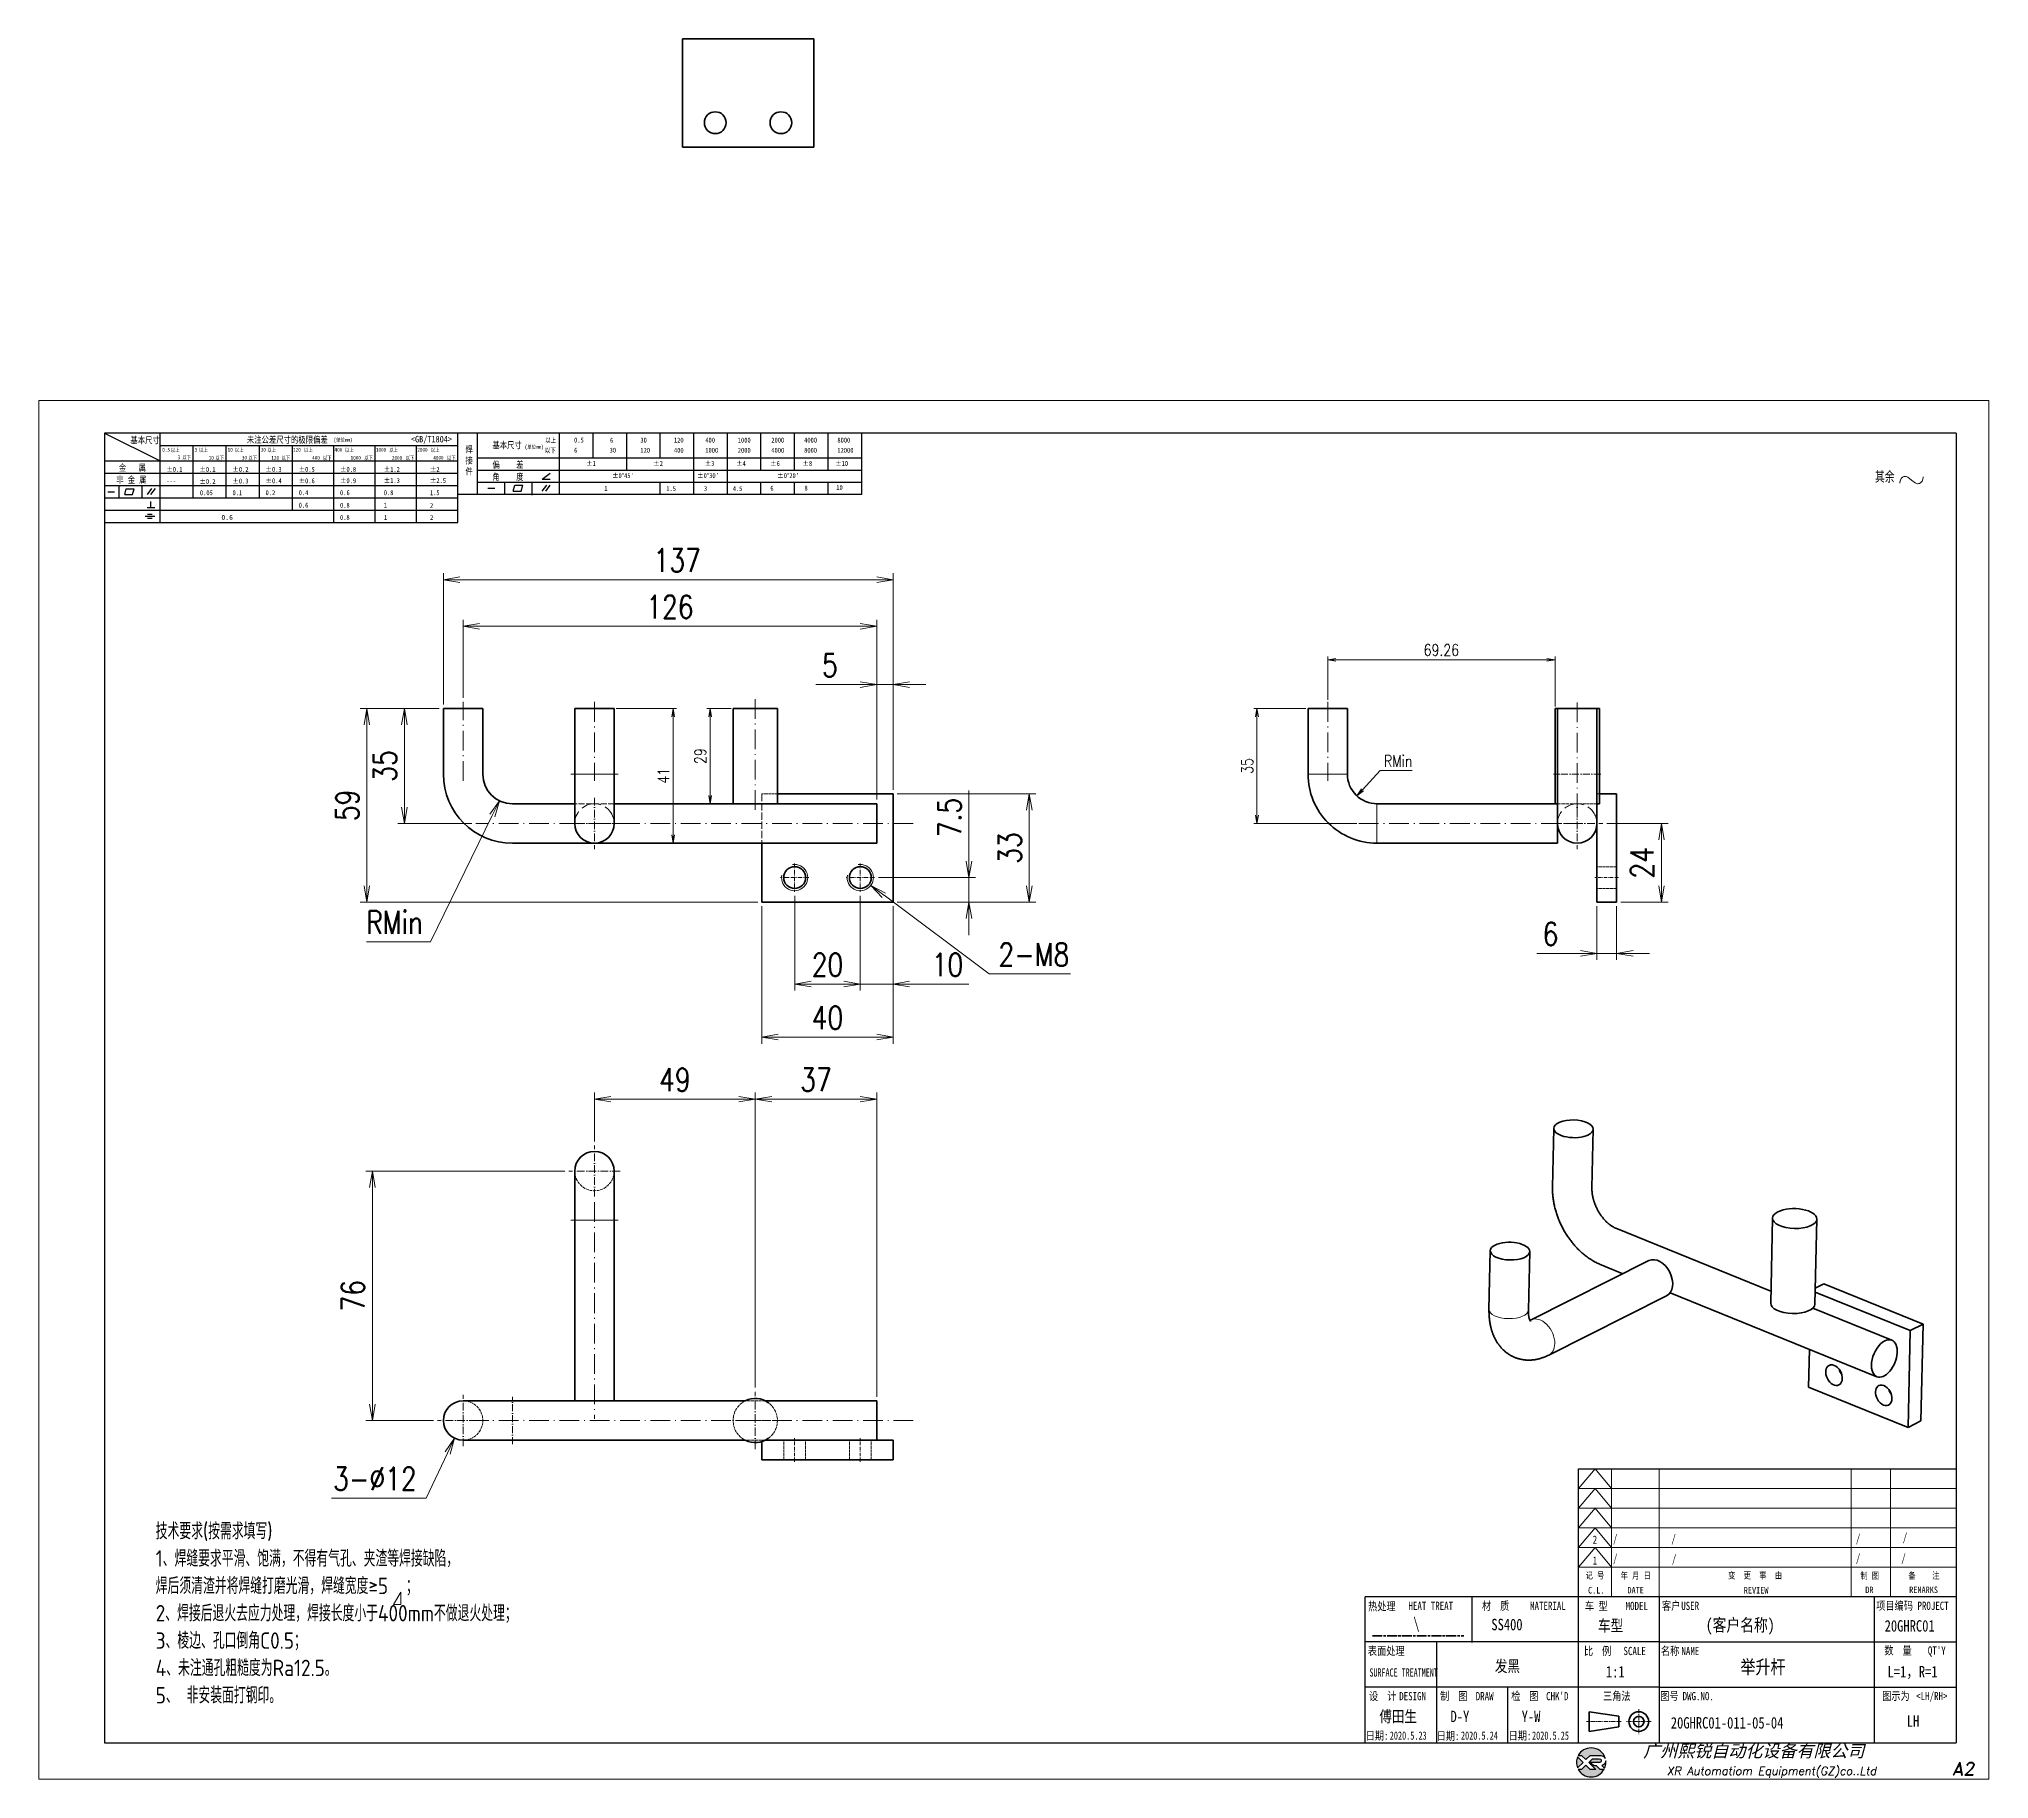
# Model space of a CAD drawing. Header units: millimetres. Extents: x 1333 to 209312, y -42879 to 359.
# Drawn here: x 140206 to 140800, y -1081 to -551 of the extents above; entities that cross this region are included whole.
import ezdxf
from ezdxf.enums import TextEntityAlignment as Align

# ---------------------------------------------------------------- set-up
doc = ezdxf.new("R2010")
doc.units = ezdxf.units.MM
doc.header["$LTSCALE"] = 0.5
for name, pattern in [('AM_ISO02W050x2', [3.75, 3, -0.75]), ('AM_ISO08W050x2', [9, 6, -0.75, 1.5, -0.75]), ('CENTER', [2, 1.25, -0.25, 0.25, -0.25]), ('DASHDOT', [18.5, 12, -3, 0.5, -3]), ('DASHED', [15, 12, -3]), ('DOT2', [0.125, 0, -0.125])]:
    doc.linetypes.add(name, pattern=pattern)
for name, color, linetype in [('DIM', 3, 'Continuous'), ('layer 1', 7, 'Continuous'), ('图\\M+19E79\\M+195B6\\M+18E9A', 7, 'Continuous'), ('图号', 7, 'Continuous'), ('图名', 7, 'Continuous'), ('数量', 7, 'Continuous'), ('材质', 7, 'Continuous'), ('表面处理', 7, 'Continuous'), ('车型', 7, 'Continuous')]:
    doc.layers.add(name, color=color, linetype=linetype)
for name, color, linetype, lineweight in [('中心线', 2, 'AM_ISO08W050x2', 18), ('图框', 7, 'Continuous', 18), ('标注线', 3, 'Continuous', 18), ('热处理', 7, 'Continuous', 20), ('粗点划线', 6, 'AM_ISO08W050x2', 35), ('虚线', 1, 'AM_ISO02W050x2', 18)]:
    doc.layers.add(name, color=color, linetype=linetype, lineweight=lineweight)
doc.layers.add('打印-禁用', color=7, linetype='Continuous', lineweight=15, plot=False)
doc.styles.add('DIM', font='romans.shx', dxfattribs={"width": 0.8, "bigfont": 'bigfont.shx'})
doc.styles.get("Standard").update_dxf_attribs({"font": 'simplex.shx'})
doc.styles.add('STYLE1', font='')
doc.styles.add('国标', font='simfang.ttf', dxfattribs={"width": 0.8})
doc.styles.add('机械长仿宋', font='gbenor.shx', dxfattribs={"height": 1, "bigfont": 'gbcbig.shx'})
doc.styles.add('标题\\M+18E9A', font='romand.shx', dxfattribs={"oblique": 10, "bigfont": 'bigfont.shx'})
doc.styles.get('STYLE1').set_extended_font_data('SimSun')
doc.dimstyles.new('XR 1-1$0', dxfattribs={"dimtxt": 3.5, "dimasz": 2.5, "dimexe": 1, "dimexo": 0.625, "dimgap": 1.2, "dimtad": 1, "dimzin": 9, "dimdsep": 46, "dimtxsty": 'DIM', "dimblk": 'OPEN', "dimcen": 0, "dimclrd": 8, "dimclre": 8, "dimclrt": 2, "dimazin": 2, "dimtfac": 0.5, "dimtmove": 0, "dimatfit": 3, "dimldrblk": 'OPEN', "dimfxl": 0, "dimtolj": 2, "dimlwd": 18, "dimlwe": 18, "dimarcsym": 0})
doc.dimstyles.new('XR 1-1$4', dxfattribs={"dimtxt": 3.5, "dimasz": 2.5, "dimexe": 1, "dimexo": 0.625, "dimgap": 1.2, "dimtad": 1, "dimtoh": 1, "dimdsep": 46, "dimtxsty": 'DIM', "dimblk": 'OPEN', "dimcen": 0, "dimclrd": 8, "dimclre": 8, "dimclrt": 2, "dimazin": 2, "dimtfac": 0.5, "dimtofl": 0, "dimtmove": 0, "dimatfit": 3, "dimldrblk": 'OPEN', "dimfxl": 0, "dimtolj": 2, "dimlwd": 18, "dimlwe": 18, "dimarcsym": 0})
doc.dimstyles.new('XR 1-2$0', dxfattribs={"dimscale": 2, "dimtxt": 3.5, "dimasz": 2.5, "dimexe": 1, "dimexo": 0.625, "dimgap": 1.2, "dimtad": 1, "dimdsep": 46, "dimtxsty": 'DIM', "dimblk": 'OPEN', "dimcen": 0, "dimclrd": 8, "dimclre": 8, "dimclrt": 2, "dimazin": 2, "dimtfac": 0.5, "dimtmove": 0, "dimatfit": 3, "dimldrblk": 'OPEN', "dimfxl": 0, "dimtolj": 2, "dimlwd": 13, "dimlwe": 13, "dimarcsym": 0})
doc.dimstyles.new('XR 1-2$3', dxfattribs={"dimscale": 2, "dimtxt": 3.5, "dimasz": 2.5, "dimexe": 1, "dimexo": 0.625, "dimgap": 1.2, "dimtad": 1, "dimtoh": 1, "dimdsep": 46, "dimtxsty": 'DIM', "dimblk": 'OPEN', "dimcen": 0, "dimclrd": 8, "dimclre": 8, "dimclrt": 2, "dimazin": 2, "dimtfac": 0.5, "dimtofl": 0, "dimtmove": 0, "dimatfit": 3, "dimldrblk": 'OPEN', "dimfxl": 0, "dimtolj": 2, "dimlwd": 18, "dimlwe": 18, "dimarcsym": 0})
doc.dimstyles.new('XR 1-2$4', dxfattribs={"dimscale": 2, "dimtxt": 3.5, "dimasz": 2.5, "dimexe": 1, "dimexo": 0.625, "dimgap": 1.2, "dimtad": 1, "dimtoh": 1, "dimdsep": 46, "dimtxsty": 'DIM', "dimblk": 'OPEN', "dimcen": 0, "dimclrd": 8, "dimclre": 8, "dimclrt": 2, "dimazin": 2, "dimtfac": 0.5, "dimtofl": 0, "dimtmove": 0, "dimatfit": 3, "dimldrblk": 'OPEN', "dimfxl": 0, "dimtolj": 2, "dimlwd": 18, "dimlwe": 18, "dimarcsym": 0})

msp = doc.modelspace()

# ---------------------------------------------------------------- texts
at = {"layer": '图\\M+19E79\\M+195B6\\M+18E9A', "color": 3, "style": '国标'}
for s, height, width, p in [('2', 2.5, 0.8, (140679.007, -1009.774)), ('/', 2.5, 0.705904, (140685.239, -1009.458)), ('/', 2.5, 0.8, (140702.974, -1009.458)), ('/', 2.5, 0.8, (140759.18, -1009.359)), ('/', 2.5, 0.8, (140773.474, -1008.988)), ('1', 2.5, 0.8, (140678.996, -1016.134)), ('/', 2.5, 0.705904, (140685.239, -1015.458)), ('/', 2.5, 0.8, (140703.146, -1015.543)), ('/', 2.5, 0.8, (140759.18, -1015.359)), ('/', 2.5, 0.8, (140773.011, -1015.348)), ('    (客户名称)', 3.85, 0.8, (140705.074, -1036.449)), ('20GHRC01', 3.5, 0.8, (140767.946, -1036.52)), ('1:1', 3.5, 0.8, (140683.03, -1050.497)), ('傅田生', 3.5, 0.8, (140614.027, -1064.113)), ('D-Y', 3.5, 0.8, (140635.707, -1064.113)), ('Y-W', 3.5, 0.8, (140657.367, -1064.113)), ('2020.5.23', 2.5, 0.7, (140617.192, -1069.45)), ('2020.5.24', 2.5, 0.7, (140638.872, -1069.45)), ('2020.5.25', 2.5, 0.7, (140660.532, -1069.45))]:
    msp.add_text(s, height=height, dxfattribs=dict(at, width=width)).set_placement(p)
at = {"layer": '图\\M+19E79\\M+195B6\\M+18E9A', "color": 3, "style": '国标', "width": 0.8}
msp.add_text('LH', height=3.5, dxfattribs=at).set_placement((140776.601, -1065.514), align=Align.CENTER)
at = {"layer": '图号', "color": 3, "style": '国标', "width": 0.8}
msp.add_text('20GHRC01-011-05-04', height=3.5, dxfattribs=at).set_placement((140702.809, -1066.056))
at = {"layer": '图名', "color": 3, "style": '国标', "width": 0.8}
msp.add_text('举升杆', height=4.2, dxfattribs=at).set_placement((140730.881, -1049.416), align=Align.CENTER)
at = {"layer": '数量', "color": 3, "style": '国标', "width": 0.8}
msp.add_text('L=1，R=1', height=3.5, dxfattribs=at).set_placement((140776.447, -1050.481), align=Align.CENTER)
at = {"layer": '材质', "color": 3, "style": '国标', "width": 0.8}
msp.add_text('SS400', height=3.5, dxfattribs=at).set_placement((140652.887, -1036.11), align=Align.CENTER)
at = {"layer": '标注线', "color": 2, "insert": (140241.282, -1003.415), "char_height": 10, "width": 206.04095, "attachment_point": 1, "style": '机械长仿宋'}
msp.add_mtext('{\\H0.5X;技术要求\\A2;(按需求填写)\\P\\A0;1、\\A2;焊缝要求平滑、饱满，不得有气孔、夹渣等焊接缺陷，\\P焊后须清渣并将焊缝打磨光滑，焊缝宽度≥5  ；\\P\\A0;2、焊接后退火去应力处理，焊接长度小于400mm不做退火处理；\\P3、\\A2;棱边、\\A0;孔口倒角C0.5；\\P4、未注通孔粗糙度为Ra12.5。\\P5、\\C3; \\C2;非安装面打钢印。\\P   \\C3; }', dxfattribs=at)
at = {"layer": '热处理', "color": 3, "style": '国标', "width": 0.8}
msp.add_text('\\', height=3.5, dxfattribs=at).set_placement((140625.309, -1035.734), align=Align.CENTER)
at = {"layer": '表面处理', "color": 3, "style": '国标', "width": 0.8}
msp.add_text('发黑', height=3.5, dxfattribs=at).set_placement((140653.029, -1048.787), align=Align.CENTER)
at = {"layer": '车型', "color": 3, "style": '国标', "width": 0.8}
msp.add_text('  车型', height=3.5, dxfattribs=at).set_placement((140676.834, -1036.434))

# ---------------------------------------------------------------- blocks, each defined once
blk = doc.blocks.new('XR')
at = {"true_color": 0xfc8000}
h = blk.add_hatch(color=30, dxfattribs=at)
h.set_gradient(color1=(252, 128, 0), rotation=240, one_color=1, tint=1, name='INVCURVED')
edge = h.paths.add_edge_path()
edge.add_spline(control_points=[(-434.18, -5928.47), (-433.9, -5928.74), (-433.63, -5929.01), (-433.63, -5929.01), (-433.63, -5929.01), (-433.63, -5929.01), (-433.36, -5928.74), (-433.09, -5928.47)], knot_values=[0.5625, 0.5625, 0.5625, 0.5625, 0.625, 0.625, 0.625, 0.625, 0.6875, 0.6875, 0.6875, 0.6875], degree=3, periodic=0)
edge.add_spline(control_points=[(-433.09, -5928.47), (-432.82, -5928.2), (-432.54, -5927.93), (-432.54, -5927.93), (-432.54, -5927.93), (-432.54, -5927.93), (-432.04, -5927.93), (-431.53, -5927.93)], knot_values=[0.4375, 0.4375, 0.4375, 0.4375, 0.5, 0.5, 0.5, 0.5, 0.5625, 0.5625, 0.5625, 0.5625], degree=3, periodic=0)
edge.add_spline(control_points=[(-431.53, -5927.93), (-431.03, -5927.93), (-430.52, -5927.93), (-430.52, -5927.93), (-430.52, -5927.93), (-430, -5927.93), (-429.43, -5927.96), (-429.01, -5928.33)], knot_values=[0.25, 0.25, 0.25, 0.25, 0.3125, 0.3125, 0.3125, 0.3125, 0.4375, 0.4375, 0.4375, 0.4375], degree=3, periodic=0)
edge.add_spline(control_points=[(-429.01, -5928.33), (-428.88, -5928.44), (-428.78, -5928.59), (-428.71, -5928.75)], knot_values=[0.125, 0.125, 0.125, 0.125, 0.25, 0.25, 0.25, 0.25], degree=3, periodic=0)
edge.add_spline(control_points=[(-428.71, -5928.75), (-429.13, -5927.18), (-430.58, -5926.02), (-432.31, -5926.02)], knot_values=[0, 0, 0, 0, 0.125, 0.125, 0.125, 0.125], degree=3, periodic=0)
edge.add_spline(control_points=[(-432.31, -5926.02), (-433.72, -5926.02), (-434.94, -5926.79), (-435.58, -5927.93)], knot_values=[0.875, 0.875, 0.875, 0.875, 1, 1, 1, 1], degree=3, periodic=0)
edge.add_spline(control_points=[(-435.58, -5927.93), (-435.58, -5927.93), (-434.72, -5927.93), (-434.72, -5927.93), (-434.72, -5927.93), (-434.72, -5927.93), (-434.45, -5928.2), (-434.18, -5928.47)], knot_values=[0.6875, 0.6875, 0.6875, 0.6875, 0.8125, 0.8125, 0.8125, 0.8125, 0.875, 0.875, 0.875, 0.875], degree=3, periodic=0)
edge = h.paths.add_edge_path()
edge.add_spline(control_points=[(-434.79, -5929.26), (-435.04, -5929.02), (-435.34, -5928.72), (-435.54, -5928.53)], knot_values=[0.562504, 0.562504, 0.562504, 0.562504, 0.656252, 0.656252, 0.656252, 0.656252], degree=3, periodic=0)
edge.add_spline(control_points=[(-435.54, -5928.53), (-435.67, -5928.4), (-435.76, -5928.31), (-435.76, -5928.31), (-435.76, -5928.31), (-435.94, -5928.74), (-436.03, -5929.21), (-436.03, -5929.71)], knot_values=[0.25, 0.25, 0.25, 0.25, 0.312504, 0.312504, 0.312504, 0.312504, 0.562504, 0.562504, 0.562504, 0.562504], degree=3, periodic=0)
edge.add_spline(control_points=[(-436.03, -5929.71), (-436.03, -5930.2), (-435.94, -5930.67), (-435.76, -5931.1), (-435.76, -5931.1), (-435.4, -5930.75), (-435.05, -5930.4)], knot_values=[0.874998, 0.874998, 0.874998, 0.874998, 1.124998, 1.124998, 1.124998, 1.25, 1.25, 1.25, 1.25], degree=3, periodic=0)
edge.add_spline(control_points=[(-435.05, -5930.4), (-434.7, -5930.05), (-434.34, -5929.71), (-434.34, -5929.71), (-434.34, -5929.71), (-434.34, -5929.71), (-434.34, -5929.71), (-434.34, -5929.71)], knot_values=[0.749878, 0.749878, 0.749878, 0.749878, 0.874875, 0.874875, 0.874875, 0.874875, 0.874998, 0.874998, 0.874998, 0.874998], degree=3, periodic=0)
edge.add_spline(control_points=[(-434.34, -5929.71), (-434.34, -5929.71), (-434.34, -5929.71), (-434.34, -5929.71)], knot_values=[0.749634, 0.749634, 0.749634, 0.749634, 0.749817, 0.749817, 0.749817, 0.749817], degree=3, periodic=0)
edge.add_spline(control_points=[(-434.35, -5929.7), (-434.35, -5929.7), (-434.35, -5929.7), (-434.35, -5929.7)], knot_values=[0.738281, 0.738281, 0.738281, 0.738281, 0.742188, 0.742188, 0.742188, 0.742188], degree=3, periodic=0)
edge.add_spline(control_points=[(-434.35, -5929.7), (-434.36, -5929.69), (-434.37, -5929.68), (-434.38, -5929.67)], knot_values=[0.726563, 0.726563, 0.726563, 0.726563, 0.738281, 0.738281, 0.738281, 0.738281], degree=3, periodic=0)
edge.add_spline(control_points=[(-434.38, -5929.67), (-434.38, -5929.66), (-434.39, -5929.65), (-434.4, -5929.65)], knot_values=[0.718751, 0.718751, 0.718751, 0.718751, 0.726563, 0.726563, 0.726563, 0.726563], degree=3, periodic=0)
edge.add_spline(control_points=[(-434.4, -5929.65), (-434.42, -5929.63), (-434.45, -5929.6), (-434.47, -5929.58)], knot_values=[0.703126, 0.703126, 0.703126, 0.703126, 0.718751, 0.718751, 0.718751, 0.718751], degree=3, periodic=0)
edge.add_spline(control_points=[(-434.47, -5929.58), (-434.5, -5929.55), (-434.53, -5929.52), (-434.56, -5929.49)], knot_values=[0.687501, 0.687501, 0.687501, 0.687501, 0.703126, 0.703126, 0.703126, 0.703126], degree=3, periodic=0)
edge.add_spline(control_points=[(-434.56, -5929.49), (-434.63, -5929.42), (-434.71, -5929.35), (-434.79, -5929.26)], knot_values=[0.656252, 0.656252, 0.656252, 0.656252, 0.687501, 0.687501, 0.687501, 0.687501], degree=3, periodic=0)
at = {"true_color": 0x0348ff}
h = blk.add_hatch(color=160, dxfattribs=at)
h.set_gradient(color1=(3, 72, 255), color2=(0, 41, 153), one_color=1, tint=0.3, name='HEMISPHERICAL')
edge = h.paths.add_edge_path()
edge.add_spline(control_points=[(-432.54, -5929.67), (-432.26, -5929.95), (-431.94, -5930.23), (-431.66, -5930.51), (-431.66, -5930.51), (-431.66, -5930.51), (-431.66, -5930.51), (-431.66, -5930.51)], knot_values=[0.736842, 0.736842, 0.736842, 0.736842, 0.789474, 0.789474, 0.789474, 0.789474, 0.802633, 0.802633, 0.802633, 0.802633], degree=3, periodic=0)
edge.add_spline(control_points=[(-431.66, -5930.51), (-431.65, -5930.51), (-431.65, -5930.52), (-431.65, -5930.52)], knot_values=[0.802633, 0.802633, 0.802633, 0.802633, 0.815791, 0.815791, 0.815791, 0.815791], degree=3, periodic=0)
edge.add_spline(control_points=[(-431.65, -5930.52), (-431.64, -5930.53), (-431.64, -5930.53), (-431.64, -5930.53)], knot_values=[0.815791, 0.815791, 0.815791, 0.815791, 0.82237, 0.82237, 0.82237, 0.82237], degree=3, periodic=0)
edge.add_spline(control_points=[(-431.64, -5930.53), (-431.64, -5930.53), (-431.64, -5930.53), (-431.63, -5930.54)], knot_values=[0.82237, 0.82237, 0.82237, 0.82237, 0.828949, 0.828949, 0.828949, 0.828949], degree=3, periodic=0)
edge.add_spline(control_points=[(-431.63, -5930.54), (-431.63, -5930.54), (-431.63, -5930.54), (-431.63, -5930.54), (-431.63, -5930.54), (-431.63, -5930.54), (-431.59, -5930.54), (-431.52, -5930.54)], knot_values=[0.841901, 0.841901, 0.841901, 0.841901, 0.842105, 0.842105, 0.842105, 0.842105, 0.855264, 0.855264, 0.855264, 0.855264], degree=3, periodic=0)
edge.add_spline(control_points=[(-431.52, -5930.54), (-431.46, -5930.54), (-431.38, -5930.54), (-431.3, -5930.54)], knot_values=[0.855264, 0.855264, 0.855264, 0.855264, 0.868422, 0.868422, 0.868422, 0.868422], degree=3, periodic=0)
edge.add_spline(control_points=[(-431.3, -5930.54), (-431.26, -5930.54), (-431.22, -5930.54), (-431.18, -5930.54)], knot_values=[0.868422, 0.868422, 0.868422, 0.868422, 0.875, 0.875, 0.875, 0.875], degree=3, periodic=0)
edge.add_spline(control_points=[(-431.18, -5930.54), (-431.14, -5930.54), (-431.1, -5930.54), (-431.07, -5930.54)], knot_values=[0.875, 0.875, 0.875, 0.875, 0.881579, 0.881579, 0.881579, 0.881579], degree=3, periodic=0)
edge.add_spline(control_points=[(-431.07, -5930.54), (-431.05, -5930.54), (-431.04, -5930.54), (-431.03, -5930.54)], knot_values=[0.881579, 0.881579, 0.881579, 0.881579, 0.884869, 0.884869, 0.884869, 0.884869], degree=3, periodic=0)
edge.add_spline(control_points=[(-431.03, -5930.54), (-431.02, -5930.54), (-431, -5930.54), (-431, -5930.54)], knot_values=[0.884869, 0.884869, 0.884869, 0.884869, 0.888158, 0.888158, 0.888158, 0.888158], degree=3, periodic=0)
edge.add_spline(control_points=[(-431, -5930.54), (-430.99, -5930.54), (-430.99, -5930.54), (-430.98, -5930.54)], knot_values=[0.888158, 0.888158, 0.888158, 0.888158, 0.889803, 0.889803, 0.889803, 0.889803], degree=3, periodic=0)
edge.add_spline(control_points=[(-430.98, -5930.54), (-430.98, -5930.54), (-430.98, -5930.54), (-430.97, -5930.54)], knot_values=[0.889803, 0.889803, 0.889803, 0.889803, 0.891447, 0.891447, 0.891447, 0.891447], degree=3, periodic=0)
edge.add_spline(control_points=[(-430.97, -5930.54), (-430.97, -5930.54), (-430.97, -5930.54), (-430.97, -5930.54)], knot_values=[0.891447, 0.891447, 0.891447, 0.891447, 0.89227, 0.89227, 0.89227, 0.89227], degree=3, periodic=0)
edge.add_spline(control_points=[(-430.97, -5930.54), (-430.97, -5930.54), (-430.97, -5930.54), (-430.97, -5930.54)], knot_values=[0.89227, 0.89227, 0.89227, 0.89227, 0.893092, 0.893092, 0.893092, 0.893092], degree=3, periodic=0)
edge.add_spline(control_points=[(-430.97, -5930.54), (-430.97, -5930.54), (-430.97, -5930.54), (-430.97, -5930.54)], knot_values=[0.893092, 0.893092, 0.893092, 0.893092, 0.893503, 0.893503, 0.893503, 0.893503], degree=3, periodic=0)
edge.add_spline(control_points=[(-430.97, -5930.54), (-430.97, -5930.54), (-430.97, -5930.54), (-430.97, -5930.54)], knot_values=[0.893503, 0.893503, 0.893503, 0.893503, 0.893914, 0.893914, 0.893914, 0.893914], degree=3, periodic=0)
edge.add_spline(control_points=[(-430.97, -5930.54), (-430.97, -5930.54), (-430.97, -5930.54), (-430.97, -5930.54)], knot_values=[0.893914, 0.893914, 0.893914, 0.893914, 0.89412, 0.89412, 0.89412, 0.89412], degree=3, periodic=0)
edge.add_spline(control_points=[(-430.97, -5930.54), (-430.97, -5930.54), (-430.97, -5930.54), (-430.97, -5930.54)], knot_values=[0.89412, 0.89412, 0.89412, 0.89412, 0.894326, 0.894326, 0.894326, 0.894326], degree=3, periodic=0)
edge.add_spline(control_points=[(-430.97, -5930.54), (-430.97, -5930.54), (-430.97, -5930.54), (-430.97, -5930.54)], knot_values=[0.894428, 0.894428, 0.894428, 0.894428, 0.894531, 0.894531, 0.894531, 0.894531], degree=3, periodic=0)
edge.add_spline(control_points=[(-430.97, -5930.54), (-430.97, -5930.54), (-430.97, -5930.54), (-430.97, -5930.54)], knot_values=[0.894531, 0.894531, 0.894531, 0.894531, 0.894583, 0.894583, 0.894583, 0.894583], degree=3, periodic=0)
edge.add_spline(control_points=[(-430.97, -5930.54), (-430.97, -5930.54), (-430.97, -5930.54), (-430.97, -5930.54), (-430.97, -5930.54), (-430.97, -5930.54), (-430.73, -5930.78), (-430.49, -5931.01)], knot_values=[0.894685, 0.894685, 0.894685, 0.894685, 0.894737, 0.894737, 0.894737, 0.894737, 0.921052, 0.921052, 0.921052, 0.921052], degree=3, periodic=0)
edge.add_spline(control_points=[(-430.49, -5931.01), (-430.26, -5931.24), (-430.02, -5931.48), (-430.02, -5931.48)], knot_values=[0.921052, 0.921052, 0.921052, 0.921052, 0.947368, 0.947368, 0.947368, 0.947368], degree=3, periodic=0)
edge.add_spline(control_points=[(-430.02, -5931.48), (-430.02, -5931.48), (-430.02, -5931.48), (-430.02, -5931.48)], knot_values=[0.947522, 0.947522, 0.947522, 0.947522, 0.947573, 0.947573, 0.947573, 0.947573], degree=3, periodic=0)
edge.add_spline(control_points=[(-430.02, -5931.48), (-430.02, -5931.48), (-430.02, -5931.48), (-430.02, -5931.48)], knot_values=[0.947573, 0.947573, 0.947573, 0.947573, 0.947676, 0.947676, 0.947676, 0.947676], degree=3, periodic=0)
edge.add_spline(control_points=[(-430.02, -5931.48), (-430.02, -5931.48), (-430.02, -5931.48), (-430.02, -5931.48)], knot_values=[0.947676, 0.947676, 0.947676, 0.947676, 0.947779, 0.947779, 0.947779, 0.947779], degree=3, periodic=0)
edge.add_spline(control_points=[(-430.02, -5931.48), (-430.02, -5931.48), (-430.02, -5931.48), (-430.02, -5931.48)], knot_values=[0.947779, 0.947779, 0.947779, 0.947779, 0.947984, 0.947984, 0.947984, 0.947984], degree=3, periodic=0)
edge.add_spline(control_points=[(-430.02, -5931.48), (-430.02, -5931.48), (-430.02, -5931.48), (-430.02, -5931.48)], knot_values=[0.947984, 0.947984, 0.947984, 0.947984, 0.94819, 0.94819, 0.94819, 0.94819], degree=3, periodic=0)
edge.add_spline(control_points=[(-430.02, -5931.48), (-430.02, -5931.48), (-430.02, -5931.48), (-430.02, -5931.48)], knot_values=[0.94819, 0.94819, 0.94819, 0.94819, 0.948601, 0.948601, 0.948601, 0.948601], degree=3, periodic=0)
edge.add_spline(control_points=[(-430.02, -5931.48), (-430.02, -5931.48), (-430.02, -5931.48), (-430.02, -5931.48)], knot_values=[0.948601, 0.948601, 0.948601, 0.948601, 0.949012, 0.949012, 0.949012, 0.949012], degree=3, periodic=0)
edge.add_spline(control_points=[(-430.02, -5931.48), (-430.02, -5931.48), (-430.01, -5931.48), (-430.01, -5931.48)], knot_values=[0.949012, 0.949012, 0.949012, 0.949012, 0.949834, 0.949834, 0.949834, 0.949834], degree=3, periodic=0)
edge.add_spline(control_points=[(-430.01, -5931.48), (-430.01, -5931.48), (-430.01, -5931.48), (-430.01, -5931.48)], knot_values=[0.949834, 0.949834, 0.949834, 0.949834, 0.950657, 0.950657, 0.950657, 0.950657], degree=3, periodic=0)
edge.add_spline(control_points=[(-430.01, -5931.48), (-430.01, -5931.48), (-430, -5931.48), (-430, -5931.48)], knot_values=[0.950657, 0.950657, 0.950657, 0.950657, 0.952301, 0.952301, 0.952301, 0.952301], degree=3, periodic=0)
edge.add_spline(control_points=[(-430, -5931.48), (-429.99, -5931.48), (-429.98, -5931.48), (-429.98, -5931.48)], knot_values=[0.952301, 0.952301, 0.952301, 0.952301, 0.953946, 0.953946, 0.953946, 0.953946], degree=3, periodic=0)
edge.add_spline(control_points=[(-429.98, -5931.48), (-429.96, -5931.48), (-429.95, -5931.48), (-429.93, -5931.48)], knot_values=[0.953946, 0.953946, 0.953946, 0.953946, 0.957236, 0.957236, 0.957236, 0.957236], degree=3, periodic=0)
edge.add_spline(control_points=[(-429.93, -5931.48), (-429.91, -5931.48), (-429.89, -5931.48), (-429.87, -5931.48)], knot_values=[0.957236, 0.957236, 0.957236, 0.957236, 0.960525, 0.960525, 0.960525, 0.960525], degree=3, periodic=0)
edge.add_spline(control_points=[(-429.87, -5931.48), (-429.82, -5931.48), (-429.77, -5931.48), (-429.71, -5931.48)], knot_values=[0.960525, 0.960525, 0.960525, 0.960525, 0.967104, 0.967104, 0.967104, 0.967104], degree=3, periodic=0)
edge.add_spline(control_points=[(-429.71, -5931.48), (-429.65, -5931.48), (-429.59, -5931.48), (-429.53, -5931.48)], knot_values=[0.967104, 0.967104, 0.967104, 0.967104, 0.973683, 0.973683, 0.973683, 0.973683], degree=3, periodic=0)
edge.add_spline(control_points=[(-429.53, -5931.48), (-429.41, -5931.48), (-429.29, -5931.48), (-429.19, -5931.48)], knot_values=[0.973683, 0.973683, 0.973683, 0.973683, 0.98684, 0.98684, 0.98684, 0.98684], degree=3, periodic=0)
edge.add_spline(control_points=[(-429.19, -5931.48), (-429.1, -5931.48), (-429.04, -5931.48), (-429.04, -5931.48), (-429.67, -5932.62), (-430.9, -5933.39), (-432.31, -5933.39)], knot_values=[0.98684, 0.98684, 0.98684, 0.98684, 1, 1, 1, 1.052632, 1.052632, 1.052632, 1.052632], degree=3, periodic=0)
edge.add_spline(control_points=[(-432.31, -5933.39), (-433.72, -5933.39), (-434.94, -5932.62), (-435.58, -5931.48), (-435.58, -5931.48), (-435.58, -5931.48), (-435.36, -5931.48), (-435.15, -5931.48)], knot_values=[0.052632, 0.052632, 0.052632, 0.052632, 0.105263, 0.105263, 0.105263, 0.105263, 0.131579, 0.131579, 0.131579, 0.131579], degree=3, periodic=0)
edge.add_spline(control_points=[(-435.15, -5931.48), (-434.93, -5931.48), (-434.72, -5931.48), (-434.72, -5931.48), (-434.72, -5931.48), (-434.72, -5931.48), (-434.45, -5931.21), (-434.18, -5930.94)], knot_values=[0.131579, 0.131579, 0.131579, 0.131579, 0.157895, 0.157895, 0.157895, 0.157895, 0.184211, 0.184211, 0.184211, 0.184211], degree=3, periodic=0)
edge.add_spline(control_points=[(-434.18, -5930.94), (-433.9, -5930.67), (-433.63, -5930.4), (-433.63, -5930.4), (-433.63, -5930.4), (-433.63, -5930.4), (-433.36, -5930.67), (-433.09, -5930.94)], knot_values=[0.184211, 0.184211, 0.184211, 0.184211, 0.210526, 0.210526, 0.210526, 0.210526, 0.236842, 0.236842, 0.236842, 0.236842], degree=3, periodic=0)
edge.add_spline(control_points=[(-433.09, -5930.94), (-432.82, -5931.21), (-432.54, -5931.48), (-432.54, -5931.48), (-432.54, -5931.48), (-432.54, -5931.48), (-432.19, -5931.48), (-431.83, -5931.48)], knot_values=[0.236842, 0.236842, 0.236842, 0.236842, 0.263158, 0.263158, 0.263158, 0.263158, 0.289474, 0.289474, 0.289474, 0.289474], degree=3, periodic=0)
edge.add_spline(control_points=[(-431.83, -5931.48), (-431.48, -5931.48), (-431.12, -5931.48), (-431.12, -5931.48), (-431.12, -5931.48), (-431.12, -5931.48), (-431.57, -5931.03), (-432.02, -5930.59)], knot_values=[0.289474, 0.289474, 0.289474, 0.289474, 0.315789, 0.315789, 0.315789, 0.315789, 0.342105, 0.342105, 0.342105, 0.342105], degree=3, periodic=0)
edge.add_spline(control_points=[(-432.02, -5930.59), (-432.47, -5930.15), (-432.92, -5929.71), (-432.92, -5929.71), (-432.92, -5929.71), (-432.92, -5929.71), (-432.71, -5929.5), (-432.5, -5929.29)], knot_values=[0.342105, 0.342105, 0.342105, 0.342105, 0.368421, 0.368421, 0.368421, 0.368421, 0.394737, 0.394737, 0.394737, 0.394737], degree=3, periodic=0)
edge.add_spline(control_points=[(-432.5, -5929.29), (-432.3, -5929.09), (-432.09, -5928.88), (-432.09, -5928.88)], knot_values=[0.394737, 0.394737, 0.394737, 0.394737, 0.421053, 0.421053, 0.421053, 0.421053], degree=3, periodic=0)
edge.add_spline(control_points=[(-432.09, -5928.88), (-432.09, -5928.88), (-432.06, -5928.86), (-432.06, -5928.86)], knot_values=[0.421053, 0.421053, 0.421053, 0.421053, 0.473684, 0.473684, 0.473684, 0.473684], degree=3, periodic=0)
edge.add_spline(control_points=[(-432.06, -5928.86), (-432.06, -5928.86), (-432.06, -5928.86), (-432.06, -5928.86), (-432.06, -5928.86), (-432.06, -5928.86), (-430.4, -5928.86), (-430.26, -5928.86)], knot_values=[0.473684, 0.473684, 0.473684, 0.473684, 0.473684, 0.473684, 0.473684, 0.473684, 0.526316, 0.526316, 0.526316, 0.526316], degree=3, periodic=0)
edge.add_spline(control_points=[(-430.26, -5928.86), (-429.54, -5928.86), (-429.62, -5929.4), (-429.83, -5929.55)], knot_values=[0.526316, 0.526316, 0.526316, 0.526316, 0.578947, 0.578947, 0.578947, 0.578947], degree=3, periodic=0)
edge.add_spline(control_points=[(-429.83, -5929.55), (-429.94, -5929.62), (-430.08, -5929.65), (-430.26, -5929.65), (-430.26, -5929.65), (-430.26, -5929.65), (-430.48, -5929.65), (-430.71, -5929.66)], knot_values=[0.578947, 0.578947, 0.578947, 0.578947, 0.631579, 0.631579, 0.631579, 0.631579, 0.657895, 0.657895, 0.657895, 0.657895], degree=3, periodic=0)
edge.add_spline(control_points=[(-430.71, -5929.66), (-430.93, -5929.66), (-431.15, -5929.67), (-431.15, -5929.67), (-431.15, -5929.67), (-431.15, -5929.67), (-432.54, -5929.67), (-432.54, -5929.67)], knot_values=[0.657895, 0.657895, 0.657895, 0.657895, 0.684211, 0.684211, 0.684211, 0.684211, 0.736842, 0.736842, 0.736842, 0.736842], degree=3, periodic=0)
edge = h.paths.add_edge_path()
edge.add_spline(control_points=[(-428.6, -5929.32), (-428.61, -5929.67), (-428.76, -5930), (-429.06, -5930.22)], knot_values=[0.8, 0.8, 0.8, 0.8, 1, 1, 1, 1], degree=3, periodic=0)
edge.add_spline(control_points=[(-429.06, -5930.22), (-429.22, -5930.34), (-429.41, -5930.43), (-429.61, -5930.48)], knot_values=[0.6, 0.6, 0.6, 0.6, 0.8, 0.8, 0.8, 0.8], degree=3, periodic=0)
edge.add_spline(control_points=[(-429.61, -5930.48), (-429.61, -5930.48), (-428.9, -5931.19), (-428.9, -5931.19), (-428.9, -5931.19), (-428.69, -5930.73), (-428.58, -5930.23), (-428.58, -5929.71)], knot_values=[0.2, 0.2, 0.2, 0.2, 0.4, 0.4, 0.4, 0.4, 0.6, 0.6, 0.6, 0.6], degree=3, periodic=0)
edge.add_spline(control_points=[(-428.58, -5929.71), (-428.58, -5929.58), (-428.59, -5929.45), (-428.6, -5929.32)], knot_values=[0, 0, 0, 0, 0.2, 0.2, 0.2, 0.2], degree=3, periodic=0)
at = {"layer": 'layer 1', "color": 30}
for points, knots in [([(-435.76, -5931.1), (-435.94, -5930.67), (-436.03, -5930.2), (-436.03, -5929.71), (-436.03, -5929.71), (-436.03, -5929.21), (-435.94, -5928.74), (-435.76, -5928.31), (-435.76, -5928.31), (-435.76, -5928.31), (-434.34, -5929.71), (-434.34, -5929.71), (-434.34, -5929.71), (-434.34, -5929.71), (-435.76, -5931.1), (-435.76, -5931.1)], [0, 0, 0, 0, 0.25, 0.25, 0.25, 0.25, 0.5, 0.5, 0.5, 0.5, 0.75, 0.75, 0.75, 0.75, 1, 1, 1, 1]), ([(-432.31, -5926.02), (-430.58, -5926.02), (-429.13, -5927.18), (-428.71, -5928.75), (-428.71, -5928.75), (-428.78, -5928.59), (-428.88, -5928.44), (-429.01, -5928.33), (-429.01, -5928.33), (-429.43, -5927.96), (-430, -5927.93), (-430.52, -5927.93), (-430.52, -5927.93), (-430.52, -5927.93), (-432.54, -5927.93), (-432.54, -5927.93), (-432.54, -5927.93), (-432.54, -5927.93), (-433.63, -5929.01), (-433.63, -5929.01), (-433.63, -5929.01), (-433.63, -5929.01), (-434.72, -5927.93), (-434.72, -5927.93), (-434.72, -5927.93), (-434.72, -5927.93), (-435.58, -5927.93), (-435.58, -5927.93), (-435.58, -5927.93), (-434.94, -5926.79), (-433.72, -5926.02), (-432.31, -5926.02)], [0, 0, 0, 0, 0.125, 0.125, 0.125, 0.125, 0.25, 0.25, 0.25, 0.25, 0.375, 0.375, 0.375, 0.375, 0.5, 0.5, 0.5, 0.5, 0.625, 0.625, 0.625, 0.625, 0.75, 0.75, 0.75, 0.75, 0.875, 0.875, 0.875, 0.875, 1, 1, 1, 1])]:
    blk.add_open_spline(points, degree=3, knots=knots, dxfattribs=at)
at = {"layer": 'layer 1', "color": 154}
for points, knots in [([(-429.04, -5931.48), (-429.67, -5932.62), (-430.9, -5933.39), (-432.31, -5933.39), (-432.31, -5933.39), (-433.72, -5933.39), (-434.94, -5932.62), (-435.58, -5931.48), (-435.58, -5931.48), (-435.58, -5931.48), (-434.72, -5931.48), (-434.72, -5931.48), (-434.72, -5931.48), (-434.72, -5931.48), (-433.63, -5930.4), (-433.63, -5930.4), (-433.63, -5930.4), (-433.63, -5930.4), (-432.54, -5931.48), (-432.54, -5931.48), (-432.54, -5931.48), (-432.54, -5931.48), (-431.12, -5931.48), (-431.12, -5931.48), (-431.12, -5931.48), (-431.12, -5931.48), (-432.92, -5929.71), (-432.92, -5929.71), (-432.92, -5929.71), (-432.92, -5929.71), (-432.09, -5928.88), (-432.09, -5928.88), (-432.09, -5928.88), (-432.09, -5928.88), (-432.06, -5928.86), (-432.06, -5928.86), (-432.06, -5928.86), (-432.06, -5928.86), (-430.4, -5928.86), (-430.26, -5928.86), (-430.26, -5928.86), (-429.54, -5928.86), (-429.62, -5929.4), (-429.83, -5929.55), (-429.83, -5929.55), (-429.94, -5929.62), (-430.08, -5929.65), (-430.26, -5929.65), (-430.26, -5929.65), (-430.26, -5929.65), (-431.15, -5929.67), (-431.15, -5929.67), (-431.15, -5929.67), (-431.15, -5929.67), (-432.54, -5929.67), (-432.54, -5929.67), (-432.54, -5929.67), (-432.26, -5929.95), (-431.94, -5930.23), (-431.66, -5930.51), (-431.66, -5930.51), (-431.66, -5930.51), (-431.63, -5930.54), (-431.63, -5930.54), (-431.63, -5930.54), (-431.63, -5930.54), (-430.97, -5930.54), (-430.97, -5930.54), (-430.97, -5930.54), (-430.97, -5930.54), (-430.02, -5931.48), (-430.02, -5931.48), (-430.02, -5931.48), (-430.02, -5931.48), (-429.04, -5931.48), (-429.04, -5931.48)], [0, 0, 0, 0, 0.052632, 0.052632, 0.052632, 0.052632, 0.105263, 0.105263, 0.105263, 0.105263, 0.157895, 0.157895, 0.157895, 0.157895, 0.210526, 0.210526, 0.210526, 0.210526, 0.263158, 0.263158, 0.263158, 0.263158, 0.315789, 0.315789, 0.315789, 0.315789, 0.368421, 0.368421, 0.368421, 0.368421, 0.421053, 0.421053, 0.421053, 0.421053, 0.473684, 0.473684, 0.473684, 0.473684, 0.526316, 0.526316, 0.526316, 0.526316, 0.578947, 0.578947, 0.578947, 0.578947, 0.631579, 0.631579, 0.631579, 0.631579, 0.684211, 0.684211, 0.684211, 0.684211, 0.736842, 0.736842, 0.736842, 0.736842, 0.789474, 0.789474, 0.789474, 0.789474, 0.842105, 0.842105, 0.842105, 0.842105, 0.894737, 0.894737, 0.894737, 0.894737, 0.947368, 0.947368, 0.947368, 0.947368, 1, 1, 1, 1]), ([(-428.6, -5929.32), (-428.59, -5929.45), (-428.58, -5929.58), (-428.58, -5929.71), (-428.58, -5929.71), (-428.58, -5930.23), (-428.69, -5930.73), (-428.9, -5931.19), (-428.9, -5931.19), (-428.9, -5931.19), (-429.61, -5930.48), (-429.61, -5930.48), (-429.61, -5930.48), (-429.41, -5930.43), (-429.22, -5930.34), (-429.06, -5930.22), (-429.06, -5930.22), (-428.76, -5930), (-428.61, -5929.67), (-428.6, -5929.32)], [0, 0, 0, 0, 0.2, 0.2, 0.2, 0.2, 0.4, 0.4, 0.4, 0.4, 0.6, 0.6, 0.6, 0.6, 0.8, 0.8, 0.8, 0.8, 1, 1, 1, 1])]:
    blk.add_open_spline(points, degree=3, knots=knots, dxfattribs=at)
blk = doc.blocks.new('GZDEH零件A2图框V02版')
at = {"layer": '中心线', "color": 1, "linetype": 'CENTER', "lineweight": 5, "ltscale": 2}
for p, q in [((487.33, 21.3), (487.33, 13.7)), ((482, 17.5), (471.4, 17.5)), ((491.13, 17.5), (483.53, 17.5))]:
    blk.add_line(p, q, dxfattribs=at)
at = {"layer": '图\\M+19E79\\M+195B6\\M+18E9A', "linetype": 'Continuous'}
for p, q in [((584, 410), (20, 410)), ((20, 410), (20, 11)), ((584, 410), (584, 11)), ((469, 94.5), (584, 94.5)), ((469, 11), (469, 94.5)), ((20, 11), (584, 11))]:
    blk.add_line(p, q, dxfattribs=at)
at = {"layer": '图\\M+19E79\\M+195B6\\M+18E9A', "color": 9}
for p, q in [((20, 410), (36.88, 401.54)), ((36.88, 382.79), (36.88, 410)), ((127.6, 382.79), (127.6, 410)), ((133.6, 391.38), (133.6, 410)), ((158.6, 402.48), (158.6, 410)), ((168.82, 402.48), (168.82, 410)), ((179.04, 402.48), (179.04, 410)), ((189.26, 402.48), (189.26, 410)), ((199.48, 402.48), (199.48, 410)), ((209.71, 402.48), (209.71, 410)), ((219.93, 402.48), (219.93, 410)), ((230.15, 402.48), (230.15, 410)), ((240.37, 402.48), (240.37, 410)), ((250.6, 391.38), (250.6, 410)), ((36.88, 406.22), (127.6, 406.22)), ((46.96, 390.29), (46.96, 406.22)), ((57.04, 390.29), (57.04, 406.22)), ((67.12, 390.29), (67.12, 406.22)), ((77.2, 386.54), (77.2, 406.22)), ((89.8, 382.79), (89.8, 406.22)), ((102.4, 382.79), (102.4, 406.22)), ((115, 382.79), (115, 406.22)), ((20, 401.54), (127.6, 401.54)), ((133.6, 402.48), (250.6, 402.48)), ((133.6, 398.78), (250.6, 398.78)), ((158.6, 391.38), (158.6, 402.48)), ((179.04, 398.78), (179.04, 402.48)), ((199.48, 391.38), (199.48, 402.48)), ((209.71, 391.38), (209.71, 402.48)), ((219.93, 398.78), (219.93, 402.48)), ((230.15, 398.78), (230.15, 402.48)), ((240.37, 398.78), (240.37, 402.48)), ((20, 397.79), (127.6, 397.79)), ((20, 394.04), (127.6, 394.04)), ((20.94, 392.19), (23, 392.19)), ((24.43, 390.34), (24.43, 394.04)), ((26.1, 391.3), (26.58, 393.09)), ((26.58, 393.09), (28.99, 393.09)), ((28.51, 391.3), (28.99, 393.09)), ((31.42, 390.34), (31.42, 394.04)), ((33.03, 391.3), (34.36, 393.16)), ((34.11, 391.3), (35.45, 393.16)), ((133.6, 395.08), (250.6, 395.08)), ((136.77, 393.23), (138.83, 393.23)), ((141.93, 391.38), (141.93, 395.08)), ((144.48, 392.34), (144.96, 394.13)), ((144.48, 392.34), (146.9, 392.34)), ((144.96, 394.13), (147.37, 394.13)), ((146.9, 392.34), (147.37, 394.13)), ((150.26, 391.38), (150.26, 395.08)), ((153.26, 395.95), (155.66, 397.8)), ((153.26, 395.95), (155.66, 395.95)), ((153.32, 392.34), (154.66, 394.2)), ((154.4, 392.34), (155.74, 394.2)), ((189.26, 391.38), (189.26, 395.08)), ((219.93, 391.38), (219.93, 394.98)), ((230.15, 391.38), (230.15, 395.08)), ((240.37, 391.38), (240.37, 395.08)), ((20, 390.29), (127.6, 390.29)), ((20, 386.54), (127.6, 386.54)), ((26.1, 391.3), (28.51, 391.3)), ((32.93, 387.41), (35.32, 387.41)), ((34.09, 387.41), (34.09, 389.18)), ((127.6, 391.38), (250.6, 391.38)), ((150.26, 391.13), (150.26, 391.38)), ((20, 382.79), (127.6, 382.79)), ((32.3, 384.69), (35.28, 384.69)), ((33.08, 385.29), (34.43, 385.29)), ((33.08, 384.09), (34.44, 384.09)), ((584, 55.5), (404, 55.5)), ((436.5, 55.5), (436.5, 41.61)), ((493.5, 55.5), (493.5, 11)), ((559, 55.5), (559, 11)), ((493.5, 41.75), (404, 41.75)), ((425.68, 41.75), (425.68, 28)), ((493.5, 41.75), (584, 41.75)), ((493.5, 28), (404, 28)), ((425.68, 28), (425.68, 11)), ((425.68, 28), (425.68, 11)), ((447.34, 28), (447.34, 11)), ((447.34, 28), (447.34, 11)), ((493.5, 28), (584, 28))]:
    blk.add_line(p, q, dxfattribs=at)
at = {"layer": '图\\M+19E79\\M+195B6\\M+18E9A', "color": 7}
blk.add_line((584, 55.5), (404, 55.5), dxfattribs=at)
at = {"layer": '图\\M+19E79\\M+195B6\\M+18E9A', "color": 9, "linetype": 'Continuous'}
blk.add_line((404, 11), (404, 55.5), dxfattribs=at)
at = {"layer": '图框', "color": 9}
for p, q in [((469, 88.5), (474, 94.5)), ((474, 94.5), (479, 88.5)), ((479, 55.5), (479, 94.5)), ((552, 55.5), (552, 94.5)), ((564, 94.5), (564, 55.5)), ((469, 88.5), (584, 88.5)), ((469, 82.5), (474, 88.5)), ((474, 88.5), (479, 82.5)), ((469, 82.5), (584, 82.5)), ((469, 76.5), (474, 82.5)), ((474, 82.5), (479, 76.5)), ((469, 76.5), (584, 76.5)), ((469, 70.5), (474, 76.5)), ((474, 76.5), (479, 70.5)), ((469, 70.5), (584, 70.5)), ((469, 64.5), (474, 70.5)), ((474, 70.5), (479, 64.5)), ((469, 64.5), (584, 64.5))]:
    blk.add_line(p, q, dxfattribs=at)
at = {"layer": '图框', "color": 9, "linetype": 'Continuous'}
blk.add_line((493.5, 94.5), (493.5, 11), dxfattribs=at)
at = {"layer": '图框', "color": 2, "linetype": 'ByBlock', "lineweight": 35}
for p, q in [((481.2, 19.1), (472.2, 20.5)), ((472.2, 14.5), (472.2, 20.5)), ((481.2, 19.1), (481.2, 15.9)), ((481.2, 15.9), (472.2, 14.5))]:
    blk.add_line(p, q, dxfattribs=at)
for radius in [3, 1.6]:
    blk.add_circle((487.33, 17.5), radius, dxfattribs=at)
at = {"layer": '打印-禁用', "linetype": 'Continuous'}
for p, q in [((594, 420), (0, 420)), ((0, 420), (0, 0)), ((594, 0), (594, 420)), ((0, 0), (594, 0))]:
    blk.add_line(p, q, dxfattribs=at)
at = {"layer": 'DIM', "xscale": 1.200000000000045, "yscale": 1.200000000000045, "zscale": 1.200000000000045}
blk.add_blockref('XR', (991.58, 7120.71), dxfattribs=at)
at = {"layer": '图\\M+19E79\\M+195B6\\M+18E9A', "color": 9, "style": '国标'}
for s, height, width, p in [('基本尺寸', 2, 0.8, (27.84, 406.88)), ('未注公差尺寸的极限偏差', 2, 0.8, (63.32, 407.02)), ('30', 1.2, 0.8, (67.55, 404.35)), ('<GB/T1804>', 2, 0.8, (113.29, 407.19)), ('基本尺寸', 2, 0.8, (138.11, 405.36)), ('以下', 1.5, 0.8, (154.09, 404.03)), ('以上', 1.5, 0.8, (154.15, 407.13)), ('0.5', 1.5, 0.8, (163, 407.16)), ('6', 1.5, 0.8, (163, 404.08)), ('30', 1.5, 0.8, (173.82, 404.07)), ('6', 1.5, 0.8, (173.96, 407.12)), ('30', 1.5, 0.8, (183.2, 407.15)), ('120', 1.5, 0.8, (183.2, 404.06)), ('400', 1.5, 0.8, (193.42, 404.06)), ('120', 1.5, 0.8, (193.42, 407.15)), ('400', 1.5, 0.8, (202.97, 407.15)), ('1000', 1.5, 0.8, (202.97, 404.06)), ('2000', 1.5, 0.8, (212.87, 404.06)), ('1000', 1.5, 0.8, (212.87, 407.15)), ('4000', 1.5, 0.8, (223.08, 404.06)), ('2000', 1.5, 0.8, (223.08, 407.15)), ('4000', 1.5, 0.8, (233.08, 407.15)), ('8000', 1.5, 0.8, (233.08, 404.06)), ('8000', 1.5, 0.8, (243.21, 407.15)), ('12000', 1.5, 0.8, (243.21, 404.06)), ('金   属', 2, 0.8, (24.33, 398.48)), ('±0.1', 1.5, 0.8, (38.78, 398.23)), ('±0.1', 1.5, 0.8, (48.86, 398.23)), ('±0.2', 1.5, 0.8, (58.94, 398.23)), ('±0.3', 1.5, 0.8, (69.02, 398.23)), ('±0.5', 1.5, 0.8, (79.1, 398.23)), ('±0.8', 1.5, 0.8, (91.7, 398.23)), ('±1.2', 1.5, 0.8, (105.02, 398.23)), ('±2', 1.5, 0.8, (119.09, 398.23)), ('偏    差', 2, 0.8, (138.11, 399.42)), ('角    度', 2, 0.8, (138.11, 395.72)), ('±1', 1.5, 0.8, (166.67, 400.04)), ("±0%%D45'", 1.5, 0.8, (174.57, 396.34)), ('±2', 1.5, 0.8, (187.12, 400.04)), ("±0%%D30'", 1.5, 0.8, (200.49, 396.34)), ('±3', 1.5, 0.8, (202.8, 400.04)), ('±4', 1.5, 0.8, (212.36, 400.04)), ('±6', 1.5, 0.8, (222.73, 400.04)), ("±0%%D20'", 1.5, 0.8, (224.89, 396.34)), ('±8', 1.5, 0.8, (232.57, 400.04)), ('±10', 1.5, 0.8, (242.53, 400.04)), ('非 金 属', 2, 0.8, (23.53, 394.82)), ('---', 1.5, 0.8, (38.78, 394.81)), ('±0.2', 1.5, 0.8, (48.86, 394.54)), ('0.1', 1.5, 0.8, (58.94, 391.12)), ('±0.3', 1.5, 0.8, (58.94, 394.69)), ('0.2', 1.5, 0.8, (69.02, 391.13)), ('±0.4', 1.5, 0.8, (69.02, 394.75)), ('0.4', 1.5, 0.8, (79.1, 391.13)), ('±0.6', 1.5, 0.8, (79.1, 394.75)), ('0.6', 1.5, 0.8, (91.7, 391.11)), ('±0.9', 1.5, 0.8, (91.7, 394.78)), ('0.8', 1.5, 0.8, (105.02, 391.13)), ('±1.3', 1.5, 0.8, (105.02, 394.84)), ('1.5', 1.5, 0.8, (119.09, 391.12)), ('±2.5', 1.5, 0.8, (119.09, 394.85)), ('1', 1.5, 0.8, (172.2, 392.41)), ('1.5', 1.5, 0.8, (191.1, 392.38)), ('3', 1.5, 0.8, (202.56, 392.39)), ('4.5', 1.5, 0.8, (211.33, 392.39)), ('6', 1.5, 0.8, (222.79, 392.5)), ('8', 1.5, 0.8, (233.19, 392.54)), ('10', 1.5, 0.8, (242.87, 392.7)), ('0.6', 1.5, 0.8, (79.1, 387.33)), ('0.8', 1.5, 0.8, (91.7, 387.3)), ('1', 1.5, 0.8, (105.02, 387.34)), ('2', 1.5, 0.8, (119.09, 387.2)), ('0.8', 1.5, 0.8, (91.7, 383.59)), ('1', 1.5, 0.8, (105.1, 383.6)), ('2', 1.5, 0.8, (119.13, 383.57)), ('热处理', 2.5, 0.8, (404.86, 51.35)), ('材  质', 2.5, 0.8, (439.55, 51.5)), ('项目编码 PROJECT', 2.5, 0.8, (559.64, 51.53)), ('表面处理', 2.5, 0.8, (404.78, 37.75)), ('比  例\u3000', 2.5, 0.8, (470.61, 37.75)), ('SCALE', 2.5, 0.8, (482.66, 37.75)), ('名称\u3000', 2.5, 0.8, (494.05, 37.75)), ('NAME', 2.5, 0.8, (500.31, 37.75)), ('数  量', 2.5, 0.8, (562.12, 37.91)), ("QT'Y ", 2.5, 0.8, (575.37, 37.91)), ('SURFACE TREATMENT', 2.5, 0.6, (405.28, 31.21)), (' DESIGN', 2.5, 0.8, (412.98, 24)), (' DRAW', 2.5, 0.8, (436.29, 24)), ("CHK'D", 2.5, 0.8, (459.09, 24)), ('三角法', 2.5, 0.8, (476.41, 24)), ('图号', 2.5, 0.8, (493.87, 24)), ('DWG.NO.', 2.5, 0.8, (500.67, 24)), ('图示为', 2.5, 0.8, (561.45, 24.03)), ('<LH/RH>', 2.5, 0.8, (571.82, 24.03))]:
    blk.add_text(s, height=height, dxfattribs=dict(at, width=width)).set_placement(p)
at = {"layer": '图\\M+19E79\\M+195B6\\M+18E9A', "color": 9, "lineweight": 15, "style": '国标', "width": 0.8}
for s, p in [('0.5', (37.54, 404.35)), ('以上', (40.15, 404.3)), ('3', (47.39, 404.35)), ('以上', (48.76, 404.3)), ('10', (57.47, 404.35)), ('以上', (59.6, 404.3)), ('以上', (69.53, 404.3)), ('120', (77.39, 404.35)), ('以上', (80.72, 404.3)), ('400', (90.03, 404.35)), ('以上', (93.19, 404.3)), ('1000', (102.63, 404.35)), ('以上', (106.67, 404.3)), ('2000', (115.23, 404.35)), ('以上', (119.31, 404.3)), ('3', (42.24, 402.06)), ('以下', (43.61, 402.01)), ('10', (51.7, 401.92)), ('以下', (53.69, 401.87)), ('30', (61.78, 401.92)), ('以下', (63.77, 401.87)), ('120', (70.77, 401.92)), ('以下', (73.85, 401.87)), ('400', (83.21, 401.92)), ('以下', (86.45, 401.87)), ('1000', (94.92, 401.92)), ('以下', (99.05, 401.87)), ('2000', (107.5, 401.92)), ('以下', (111.65, 401.87)), ('4000', (120.1, 401.92)), ('以下', (124.25, 401.87))]:
    blk.add_text(s, height=1.2, dxfattribs=at).set_placement(p)
at = {"layer": '图\\M+19E79\\M+195B6\\M+18E9A', "color": 9, "lineweight": 13, "style": '国标'}
blk.add_text('0.6', height=1.5, dxfattribs=at).set_placement((55.56, 383.61))
at = {"layer": '图\\M+19E79\\M+195B6\\M+18E9A', "color": 9, "style": '国标', "width": 0.8}
for s, p in [('HEAT TREAT', (423.96, 51.51)), ('MATERIAL', (459.65, 51.5)), ('客户', (497.19, 51.5)), ('USER', (502.97, 51.5)), ('设  计', (409.3, 24)), ('制  图', (430.94, 24)), ('检  图', (452.62, 24)), ('日期:', (407.6, 11.96)), ('日期:', (429.22, 11.86)), ('日期:', (451.13, 11.96))]:
    blk.add_text(s, height=2.5, dxfattribs=at).set_placement(p, align=Align.CENTER)
for s, p in [('车 型', (474.38, 52.77)), ('MODEL', (486.71, 52.72))]:
    blk.add_text(s, height=2.5, dxfattribs=at).set_placement(p, align=Align.MIDDLE)
at = {"layer": '图\\M+19E79\\M+195B6\\M+18E9A', "color": 7, "lineweight": -3, "style": 'STYLE1', "oblique": 15}
blk.add_text('广州熙锐自动化设备有限公司 ', height=3.8, dxfattribs=at).set_placement((488.67, 6.66))
at = {"layer": '图\\M+19E79\\M+195B6\\M+18E9A', "color": 7, "style": '标题\\M+18E9A', "oblique": 10}
for s, height, p in [('XR Automatiom Equipment(GZ)co..Ltd', 2.5, (527.77, 2.28)), ('A2', 4, (586.13, 3.14))]:
    blk.add_text(s, height=height, dxfattribs=at).set_placement(p, align=Align.MIDDLE)
at = {"layer": '图\\M+19E79\\M+195B6\\M+18E9A', "color": 9, "lineweight": 15, "char_height": 1.2, "width": 6.9199, "attachment_point": 1, "style": '国标'}
for insert in [(89.71, 408.58), (147.93, 406.45)]:
    blk.add_mtext('(单位mm)', dxfattribs=dict(at, insert=insert))
at = {"layer": '图\\M+19E79\\M+195B6\\M+18E9A', "color": 9, "style": '国标'}
for s, insert, char_height, width, attachment_point in [('焊\\P接\\P件', (129.9, 406.05), 2, 3.1877, 1), ('0.05', (49.02, 391.09), 1.5, 5.1982, 7)]:
    blk.add_mtext(s, dxfattribs=dict(at, insert=insert, char_height=char_height, width=width, attachment_point=attachment_point))
at = {"layer": '图框', "color": 9, "style": '国标', "width": 0.8}
for s, p in [('记 号', (473.98, 61.02)), ('年 月 日', (486.41, 60.98)), ('变  更  事  由', (522.75, 61.03)), ('C.L.', (474.37, 56.51)), ('DATE', (486.36, 56.54)), ('REVIEW', (523.06, 56.51))]:
    blk.add_text(s, height=2, dxfattribs=at).set_placement(p, align=Align.CENTER)
for s, p in [('制 图', (557.66, 62.01)), ('备    注', (574.18, 62.04)), ('DR', (557.57, 57.62)), ('REMARKS', (574.08, 57.64))]:
    blk.add_text(s, height=2, dxfattribs=at).set_placement(p, align=Align.MIDDLE)
blk = doc.blocks.new('DEH A2')
at = {"layer": '图框'}
blk.add_blockref('GZDEH零件A2图框V02版', (0, 0), dxfattribs=at)
blk = doc.blocks.new('其余不去材料')
at = {"layer": '标注线', "color": 2, "lineweight": 13}
for points in [[(0, 0.17), (0.01, 0.48), (0.07, 0.79), (0.16, 1.09), (0.28, 1.36), (0.44, 1.6), (0.62, 1.8), (0.82, 1.97), (1.04, 2.09), (1.26, 2.17), (1.49, 2.21), (1.72, 2.21), (1.94, 2.17), (2.37, 1.97), (2.41, 1.95)], [(2.41, 1.95), (3.55, 1.11), (4.7, 0.27)], [(4.7, 0.27), (4.91, 0.14), (5.14, 0.05), (5.37, 0), (5.6, 0), (5.82, 0.04), (6.04, 0.11), (6.45, 0.38), (6.79, 0.8), (7.02, 1.34), (7.11, 1.95), (7.11, 2.09)]]:
    blk.add_lwpolyline(points, dxfattribs=at)
at = {"layer": '标注线', "color": 7, "linetype": 'DOT2', "style": '机械长仿宋'}
blk.add_text('其余', height=3.5, dxfattribs=at).set_placement((-7.56, 0.3))
blk = doc.blocks.new('HJ')
at = {"layer": '标注线', "color": 2, "linetype": 'ByBlock', "lineweight": 9}
for p, q in [((0, 0), (4.3, 7.6)), ((4.3, 0), (0, 0)), ((4.3, 7.6), (4.3, 0))]:
    blk.add_line(p, q, dxfattribs=at)
blk = doc.blocks.new('_Open')
at = {"color": 0, "linetype": 'ByBlock', "lineweight": -2}
for p, q in [((-1, 0.17), (0, 0)), ((-1, -0.17), (0, 0)), ((0, 0), (-1, 0))]:
    blk.add_line(p, q, dxfattribs=at)
blk = doc.blocks.new('*D443')
at = {"layer": 'Defpoints', "color": 0, "transparency": 16777216}
for p in [(140460.24, -806.81), (140465.92, -814.31), (140488.99, -814.31)]:
    blk.add_point(p, dxfattribs=at)
at = {"layer": '标注线', "color": 8, "lineweight": 13, "transparency": 16777216}
for p, q in [((140488.99, -801.81), (140488.99, -780.28)), ((140461.49, -806.81), (140490.99, -806.81)), ((140488.99, -814.31), (140488.99, -806.81)), ((140467.17, -814.31), (140490.99, -814.31)), ((140488.99, -819.31), (140488.99, -824.31))]:
    blk.add_line(p, q, dxfattribs=at)
at = {"layer": '标注线', "color": 8, "lineweight": 13, "transparency": 16777216, "xscale": 5, "yscale": 5, "zscale": 5}
for p, rotation in [((140488.99, -806.81), 270), ((140488.99, -814.31), 90)]:
    blk.add_blockref('_Open', p, dxfattribs=dict(at, rotation=rotation))
at = {"layer": '标注线', "color": 2, "transparency": 16777216, "insert": (140483.09, -788.54), "char_height": 7, "attachment_point": 5, "rotation": 90, "style": 'DIM'}
blk.add_mtext('\\A2;7.5', dxfattribs=at)
blk = doc.blocks.new('*D444')
at = {"layer": 'Defpoints', "color": 0, "transparency": 16777216}
for p in [(140455.92, -811.13), (140465.92, -814.31), (140465.92, -839.26)]:
    blk.add_point(p, dxfattribs=at)
at = {"layer": '标注线', "color": 8, "lineweight": 13, "transparency": 16777216}
for p, q in [((140455.92, -812.38), (140455.92, -841.26)), ((140465.92, -815.56), (140465.92, -841.26)), ((140450.92, -839.26), (140445.92, -839.26)), ((140455.92, -839.26), (140465.92, -839.26)), ((140470.92, -839.26), (140488.98, -839.26))]:
    blk.add_line(p, q, dxfattribs=at)
at = {"layer": '标注线', "color": 8, "lineweight": 13, "transparency": 16777216, "xscale": 5, "yscale": 5, "zscale": 5}
blk.add_blockref('_Open', (140455.92, -839.26), dxfattribs=at)
at = {"layer": '标注线', "color": 8, "lineweight": 13, "transparency": 16777216, "xscale": 5, "yscale": 5, "zscale": 5, "rotation": 180}
blk.add_blockref('_Open', (140465.92, -839.26), dxfattribs=at)
at = {"layer": '标注线', "color": 2, "transparency": 16777216, "insert": (140482.45, -833.36), "char_height": 7, "attachment_point": 5, "style": 'DIM'}
blk.add_mtext('\\A2;10', dxfattribs=at)
blk = doc.blocks.new('*D445')
at = {"layer": 'Defpoints', "color": 0, "transparency": 16777216}
for p in [(140435.92, -811.13), (140455.92, -811.13), (140435.92, -839.26)]:
    blk.add_point(p, dxfattribs=at)
at = {"layer": '标注线', "color": 8, "lineweight": 13, "transparency": 16777216}
for p, q in [((140435.92, -812.38), (140435.92, -841.26)), ((140455.92, -812.38), (140455.92, -841.26)), ((140450.92, -839.26), (140440.92, -839.26))]:
    blk.add_line(p, q, dxfattribs=at)
at = {"layer": '标注线', "color": 8, "lineweight": 13, "transparency": 16777216, "xscale": 5, "yscale": 5, "zscale": 5, "rotation": 180}
blk.add_blockref('_Open', (140435.92, -839.26), dxfattribs=at)
at = {"layer": '标注线', "color": 8, "lineweight": 13, "transparency": 16777216, "xscale": 5, "yscale": 5, "zscale": 5}
blk.add_blockref('_Open', (140455.92, -839.26), dxfattribs=at)
at = {"layer": '标注线', "color": 2, "transparency": 16777216, "insert": (140445.92, -833.36), "char_height": 7, "attachment_point": 5, "style": 'DIM'}
blk.add_mtext('\\A2;20', dxfattribs=at)
blk = doc.blocks.new('*D446')
at = {"layer": 'Defpoints', "color": 0, "transparency": 16777216}
for p in [(140425.92, -814.31), (140465.92, -814.31), (140465.92, -855.41)]:
    blk.add_point(p, dxfattribs=at)
at = {"layer": '标注线', "color": 8, "lineweight": 13, "transparency": 16777216}
for p, q in [((140425.92, -815.56), (140425.92, -857.41)), ((140465.92, -815.56), (140465.92, -857.41)), ((140430.92, -855.41), (140460.92, -855.41))]:
    blk.add_line(p, q, dxfattribs=at)
at = {"layer": '标注线', "color": 8, "lineweight": 13, "transparency": 16777216, "xscale": 5, "yscale": 5, "zscale": 5, "rotation": 180}
blk.add_blockref('_Open', (140425.92, -855.41), dxfattribs=at)
at = {"layer": '标注线', "color": 8, "lineweight": 13, "transparency": 16777216, "xscale": 5, "yscale": 5, "zscale": 5}
blk.add_blockref('_Open', (140465.92, -855.41), dxfattribs=at)
at = {"layer": '标注线', "color": 2, "transparency": 16777216, "insert": (140445.92, -849.51), "char_height": 7, "attachment_point": 5, "style": 'DIM'}
blk.add_mtext('\\A2;40', dxfattribs=at)
blk = doc.blocks.new('*D447')
at = {"layer": 'Defpoints', "color": 0, "transparency": 16777216}
for p in [(140465.92, -781.31), (140507.39, -781.31), (140465.92, -814.31)]:
    blk.add_point(p, dxfattribs=at)
at = {"layer": '标注线', "color": 8, "lineweight": 13, "transparency": 16777216}
for p, q in [((140467.17, -781.31), (140509.39, -781.31)), ((140507.39, -809.31), (140507.39, -786.31)), ((140467.17, -814.31), (140509.39, -814.31))]:
    blk.add_line(p, q, dxfattribs=at)
at = {"layer": '标注线', "color": 8, "lineweight": 13, "transparency": 16777216, "xscale": 5, "yscale": 5, "zscale": 5}
for p, rotation in [((140507.39, -781.31), 90), ((140507.39, -814.31), 270)]:
    blk.add_blockref('_Open', p, dxfattribs=dict(at, rotation=rotation))
at = {"layer": '标注线', "color": 2, "transparency": 16777216, "insert": (140501.49, -797.81), "char_height": 7, "attachment_point": 5, "rotation": 90, "style": 'DIM'}
blk.add_mtext('\\A2;33', dxfattribs=at)
blk = doc.blocks.new('*D448')
at = {"layer": 'Defpoints', "color": 0, "transparency": 16777216}
for p in [(140465.92, -716.05), (140328.92, -755.31), (140465.92, -781.31)]:
    blk.add_point(p, dxfattribs=at)
at = {"layer": '标注线', "color": 8, "lineweight": 13, "transparency": 16777216}
for p, q in [((140328.92, -754.06), (140328.92, -714.05)), ((140333.92, -716.05), (140460.92, -716.05)), ((140465.92, -780.06), (140465.92, -714.05))]:
    blk.add_line(p, q, dxfattribs=at)
at = {"layer": '标注线', "color": 8, "lineweight": 13, "transparency": 16777216, "xscale": 5, "yscale": 5, "zscale": 5, "rotation": 180}
blk.add_blockref('_Open', (140328.92, -716.05), dxfattribs=at)
at = {"layer": '标注线', "color": 8, "lineweight": 13, "transparency": 16777216, "xscale": 5, "yscale": 5, "zscale": 5}
blk.add_blockref('_Open', (140465.92, -716.05), dxfattribs=at)
at = {"layer": '标注线', "color": 2, "transparency": 16777216, "insert": (140400.13, -710.15), "char_height": 7, "attachment_point": 5, "style": 'DIM'}
blk.add_mtext('\\A2;137', dxfattribs=at)
blk = doc.blocks.new('*D449')
at = {"layer": 'Defpoints', "color": 0, "transparency": 16777216}
for p in [(140465.92, -748.01), (140465.92, -781.31), (140460.92, -784.31)]:
    blk.add_point(p, dxfattribs=at)
at = {"layer": '标注线', "color": 8, "lineweight": 13, "transparency": 16777216}
for p, q in [((140455.92, -748.01), (140442.38, -748.01)), ((140460.92, -783.06), (140460.92, -746.01)), ((140465.92, -748.01), (140460.92, -748.01)), ((140465.92, -780.06), (140465.92, -746.01)), ((140470.92, -748.01), (140475.92, -748.01))]:
    blk.add_line(p, q, dxfattribs=at)
at = {"layer": '标注线', "color": 8, "lineweight": 13, "transparency": 16777216, "xscale": 5, "yscale": 5, "zscale": 5}
blk.add_blockref('_Open', (140460.92, -748.01), dxfattribs=at)
at = {"layer": '标注线', "color": 8, "lineweight": 13, "transparency": 16777216, "xscale": 5, "yscale": 5, "zscale": 5, "rotation": 180}
blk.add_blockref('_Open', (140465.92, -748.01), dxfattribs=at)
at = {"layer": '标注线', "color": 2, "transparency": 16777216, "insert": (140446.65, -742.11), "char_height": 7, "attachment_point": 5, "style": 'DIM'}
blk.add_mtext('\\A2;5', dxfattribs=at)
blk = doc.blocks.new('*D450')
at = {"layer": 'Defpoints', "color": 0, "transparency": 16777216}
for p in [(140305.59, -755.31), (140328.92, -755.31), (140425.92, -814.31)]:
    blk.add_point(p, dxfattribs=at)
at = {"layer": '标注线', "color": 8, "lineweight": 13, "transparency": 16777216}
for p, q in [((140327.67, -755.31), (140303.59, -755.31)), ((140305.59, -809.31), (140305.59, -760.31)), ((140424.67, -814.31), (140303.59, -814.31))]:
    blk.add_line(p, q, dxfattribs=at)
at = {"layer": '标注线', "color": 8, "lineweight": 13, "transparency": 16777216, "xscale": 5, "yscale": 5, "zscale": 5}
for p, rotation in [((140305.59, -755.31), 90), ((140305.59, -814.31), 270)]:
    blk.add_blockref('_Open', p, dxfattribs=dict(at, rotation=rotation))
at = {"layer": '标注线', "color": 2, "transparency": 16777216, "insert": (140299.69, -784.81), "char_height": 7, "attachment_point": 5, "rotation": 90, "style": 'DIM'}
blk.add_mtext('\\A2;59', dxfattribs=at)
blk = doc.blocks.new('*D485')
at = {"layer": 'Defpoints', "color": 0, "transparency": 16777216}
for p in [(140452.71, -804.42), (140459.12, -809.2)]:
    blk.add_point(p, dxfattribs=at)
at = {"layer": 'DIM', "color": 8, "lineweight": 18, "transparency": 16777216}
for p, q in [((140495.19, -836.14), (140463.13, -812.2)), ((140519.99, -836.14), (140495.19, -836.14))]:
    blk.add_line(p, q, dxfattribs=at)
at = {"layer": 'DIM', "color": 8, "lineweight": 18, "transparency": 16777216, "xscale": 5, "yscale": 5, "zscale": 5, "rotation": 143.246618079918}
blk.add_blockref('_Open', (140459.12, -809.2), dxfattribs=at)
at = {"layer": 'DIM', "color": 2, "transparency": 16777216, "insert": (140508.79, -830.24), "char_height": 7, "attachment_point": 5, "style": 'DIM'}
blk.add_mtext('\\A2;2-M8', dxfattribs=at)
blk = doc.blocks.new('*D486')
at = {"layer": 'Defpoints', "color": 0, "transparency": 16777216}
for p in [(140334.92, -730.24), (140334.92, -753.31), (140460.92, -784.31)]:
    blk.add_point(p, dxfattribs=at)
at = {"layer": 'DIM', "color": 8, "lineweight": 13, "transparency": 16777216}
for p, q in [((140334.92, -752.06), (140334.92, -728.24)), ((140455.92, -730.24), (140339.92, -730.24)), ((140460.92, -783.06), (140460.92, -728.24))]:
    blk.add_line(p, q, dxfattribs=at)
at = {"layer": 'DIM', "color": 8, "lineweight": 13, "transparency": 16777216, "xscale": 5, "yscale": 5, "zscale": 5, "rotation": 180}
blk.add_blockref('_Open', (140334.92, -730.24), dxfattribs=at)
at = {"layer": 'DIM', "color": 8, "lineweight": 13, "transparency": 16777216, "xscale": 5, "yscale": 5, "zscale": 5}
blk.add_blockref('_Open', (140460.92, -730.24), dxfattribs=at)
at = {"layer": 'DIM', "color": 2, "transparency": 16777216, "insert": (140397.92, -724.34), "char_height": 7, "attachment_point": 5, "style": 'DIM'}
blk.add_mtext('\\A2;126', dxfattribs=at)
blk = doc.blocks.new('*D487')
at = {"layer": 'Defpoints', "color": 0, "transparency": 16777216}
for p in [(140317.04, -755.31), (140328.92, -755.31), (140338.81, -790.31)]:
    blk.add_point(p, dxfattribs=at)
at = {"layer": 'DIM', "color": 8, "lineweight": 13, "transparency": 16777216}
for p, q in [((140327.67, -755.31), (140315.04, -755.31)), ((140317.04, -785.31), (140317.04, -760.31)), ((140337.56, -790.31), (140315.04, -790.31))]:
    blk.add_line(p, q, dxfattribs=at)
at = {"layer": 'DIM', "color": 8, "lineweight": 13, "transparency": 16777216, "xscale": 5, "yscale": 5, "zscale": 5}
for p, rotation in [((140317.04, -755.31), 90), ((140317.04, -790.31), 270)]:
    blk.add_blockref('_Open', p, dxfattribs=dict(at, rotation=rotation))
at = {"layer": 'DIM', "color": 2, "transparency": 16777216, "insert": (140311.14, -772.81), "char_height": 7, "attachment_point": 5, "rotation": 90, "style": 'DIM'}
blk.add_mtext('\\A2;35', dxfattribs=at)
blk = doc.blocks.new('*D488')
at = {"layer": 'Defpoints', "color": 0, "transparency": 16777216}
for p in [(140349.92, -775.31), (140345.97, -783.4)]:
    blk.add_point(p, dxfattribs=at)
at = {"layer": 'DIM', "color": 8, "lineweight": 18, "transparency": 16777216}
for p, q in [((140325.01, -826.38), (140343.78, -787.89)), ((140305.54, -826.38), (140325.01, -826.38))]:
    blk.add_line(p, q, dxfattribs=at)
at = {"layer": 'DIM', "color": 8, "lineweight": 18, "transparency": 16777216, "xscale": 5, "yscale": 5, "zscale": 5, "rotation": 64.00104779775705}
blk.add_blockref('_Open', (140345.97, -783.4), dxfattribs=at)
at = {"layer": 'DIM', "color": 2, "transparency": 16777216, "insert": (140314.07, -820.48), "char_height": 7, "attachment_point": 5, "style": 'DIM'}
blk.add_mtext('\\A2;\\A2;RMin', dxfattribs=at)
blk = doc.blocks.new('*D507')
at = {"layer": 'Defpoints', "color": 0, "transparency": 16777216}
for p in [(140682.09, -790.31), (140699.96, -790.31), (140686.29, -814.31)]:
    blk.add_point(p, dxfattribs=at)
at = {"layer": '标注线', "color": 8, "lineweight": 13, "transparency": 16777216}
for p, q in [((140683.34, -790.31), (140701.96, -790.31)), ((140699.96, -809.31), (140699.96, -795.31)), ((140687.54, -814.31), (140701.96, -814.31))]:
    blk.add_line(p, q, dxfattribs=at)
at = {"layer": '标注线', "color": 8, "lineweight": 13, "transparency": 16777216, "xscale": 5, "yscale": 5, "zscale": 5}
for p, rotation in [((140699.96, -790.31), 90), ((140699.96, -814.31), 270)]:
    blk.add_blockref('_Open', p, dxfattribs=dict(at, rotation=rotation))
at = {"layer": '标注线', "color": 2, "transparency": 16777216, "insert": (140694.06, -802.31), "char_height": 7, "attachment_point": 5, "rotation": 90, "style": 'DIM'}
blk.add_mtext('\\A2;24', dxfattribs=at)
blk = doc.blocks.new('*D508')
at = {"layer": 'Defpoints', "color": 0, "transparency": 16777216}
for p in [(140680.29, -814.31), (140686.29, -814.31), (140680.29, -829.9)]:
    blk.add_point(p, dxfattribs=at)
at = {"layer": '标注线', "color": 8, "lineweight": 13, "transparency": 16777216}
for p, q in [((140680.29, -815.56), (140680.29, -831.9)), ((140686.29, -815.56), (140686.29, -831.9)), ((140675.29, -829.9), (140662.02, -829.9)), ((140686.29, -829.9), (140680.29, -829.9)), ((140691.29, -829.9), (140696.29, -829.9))]:
    blk.add_line(p, q, dxfattribs=at)
at = {"layer": '标注线', "color": 8, "lineweight": 13, "transparency": 16777216, "xscale": 5, "yscale": 5, "zscale": 5}
blk.add_blockref('_Open', (140680.29, -829.9), dxfattribs=at)
at = {"layer": '标注线', "color": 8, "lineweight": 13, "transparency": 16777216, "xscale": 5, "yscale": 5, "zscale": 5, "rotation": 180}
blk.add_blockref('_Open', (140686.29, -829.9), dxfattribs=at)
at = {"layer": '标注线', "color": 2, "transparency": 16777216, "insert": (140666.16, -824), "char_height": 7, "attachment_point": 5, "style": 'DIM'}
blk.add_mtext('\\A2;6', dxfattribs=at)
blk = doc.blocks.new('*D509')
at = {"layer": 'Defpoints', "color": 0, "transparency": 16777216}
for p in [(140307.29, -896.22), (140367.12, -896.22), (140327.12, -972.22)]:
    blk.add_point(p, dxfattribs=at)
at = {"layer": '标注线', "color": 8, "lineweight": 13, "transparency": 16777216}
for p, q in [((140365.87, -896.22), (140305.29, -896.22)), ((140307.29, -967.22), (140307.29, -901.22)), ((140325.87, -972.22), (140305.29, -972.22))]:
    blk.add_line(p, q, dxfattribs=at)
at = {"layer": '标注线', "color": 8, "lineweight": 13, "transparency": 16777216, "xscale": 5, "yscale": 5, "zscale": 5}
for p, rotation in [((140307.29, -896.22), 90), ((140307.29, -972.22), 270)]:
    blk.add_blockref('_Open', p, dxfattribs=dict(at, rotation=rotation))
at = {"layer": '标注线', "color": 2, "transparency": 16777216, "insert": (140301.39, -934.22), "char_height": 7, "attachment_point": 5, "rotation": 90, "style": 'DIM'}
blk.add_mtext('\\A2;76', dxfattribs=at)
blk = doc.blocks.new('*D510')
at = {"layer": 'Defpoints', "color": 0, "transparency": 16777216}
for p in [(140423.92, -874.32), (140423.92, -963.45), (140460.92, -966.22)]:
    blk.add_point(p, dxfattribs=at)
at = {"layer": '标注线', "color": 8, "lineweight": 13, "transparency": 16777216}
for p, q in [((140423.92, -962.2), (140423.92, -872.32)), ((140460.92, -964.97), (140460.92, -872.32)), ((140455.92, -874.32), (140428.92, -874.32))]:
    blk.add_line(p, q, dxfattribs=at)
at = {"layer": '标注线', "color": 8, "lineweight": 13, "transparency": 16777216, "xscale": 5, "yscale": 5, "zscale": 5, "rotation": 180}
blk.add_blockref('_Open', (140423.92, -874.32), dxfattribs=at)
at = {"layer": '标注线', "color": 8, "lineweight": 13, "transparency": 16777216, "xscale": 5, "yscale": 5, "zscale": 5}
blk.add_blockref('_Open', (140460.92, -874.32), dxfattribs=at)
at = {"layer": '标注线', "color": 2, "transparency": 16777216, "insert": (140442.42, -868.42), "char_height": 7, "attachment_point": 5, "style": 'DIM'}
blk.add_mtext('\\A2;37', dxfattribs=at)
blk = doc.blocks.new('*D511')
at = {"layer": 'Defpoints', "color": 0, "transparency": 16777216}
for p in [(140374.92, -874.32), (140374.92, -888.42), (140423.92, -963.45)]:
    blk.add_point(p, dxfattribs=at)
at = {"layer": '标注线', "color": 8, "lineweight": 13, "transparency": 16777216}
for p, q in [((140374.92, -887.17), (140374.92, -872.32)), ((140423.92, -962.2), (140423.92, -872.32)), ((140418.92, -874.32), (140379.92, -874.32))]:
    blk.add_line(p, q, dxfattribs=at)
at = {"layer": '标注线', "color": 8, "lineweight": 13, "transparency": 16777216, "xscale": 5, "yscale": 5, "zscale": 5, "rotation": 180}
blk.add_blockref('_Open', (140374.92, -874.32), dxfattribs=at)
at = {"layer": '标注线', "color": 8, "lineweight": 13, "transparency": 16777216, "xscale": 5, "yscale": 5, "zscale": 5}
blk.add_blockref('_Open', (140423.92, -874.32), dxfattribs=at)
at = {"layer": '标注线', "color": 2, "transparency": 16777216, "insert": (140399.42, -868.42), "char_height": 7, "attachment_point": 5, "style": 'DIM'}
blk.add_mtext('\\A2;49', dxfattribs=at)
blk = doc.blocks.new('*D512')
at = {"layer": 'Defpoints', "color": 0, "transparency": 16777216}
for p in [(140337.5, -966.8), (140332.33, -977.63)]:
    blk.add_point(p, dxfattribs=at)
at = {"layer": '标注线', "color": 8, "lineweight": 18, "transparency": 16777216}
for p, q in [((140323.65, -995.85), (140330.18, -982.14)), ((140294.85, -995.85), (140323.65, -995.85))]:
    blk.add_line(p, q, dxfattribs=at)
at = {"layer": '标注线', "color": 8, "lineweight": 18, "transparency": 16777216, "xscale": 5, "yscale": 5, "zscale": 5, "rotation": 64.51035501203472}
blk.add_blockref('_Open', (140332.33, -977.63), dxfattribs=at)
at = {"layer": '标注线', "color": 2, "transparency": 16777216, "insert": (140308.05, -989.95), "char_height": 7, "attachment_point": 5, "style": 'DIM'}
blk.add_mtext('\\A2;{\\Fromans,bigfont|c134;3-∅12}', dxfattribs=at)
blk = doc.blocks.new('*D538')
at = {"layer": 'Defpoints', "color": 0, "transparency": 16777216}
for p in [(140380.92, -755.31), (140380.92, -796.31), (140398.93, -796.31)]:
    blk.add_point(p, dxfattribs=at)
at = {"layer": 'DIM', "color": 8, "lineweight": 18, "transparency": 16777216}
for p, q in [((140381.54, -755.31), (140399.93, -755.31)), ((140398.93, -757.81), (140398.93, -793.81)), ((140381.54, -796.31), (140399.93, -796.31))]:
    blk.add_line(p, q, dxfattribs=at)
at = {"layer": 'DIM', "color": 8, "lineweight": 18, "transparency": 16777216, "xscale": 2.5, "yscale": 2.5, "zscale": 2.5}
for p, rotation in [((140398.93, -755.31), 90), ((140398.93, -796.31), 270)]:
    blk.add_blockref('_Open', p, dxfattribs=dict(at, rotation=rotation))
at = {"layer": 'DIM', "color": 2, "transparency": 16777216, "insert": (140395.98, -775.81), "char_height": 3.5, "attachment_point": 5, "rotation": 90, "style": 'DIM'}
blk.add_mtext('\\A2;41', dxfattribs=at)
blk = doc.blocks.new('*D539')
at = {"layer": 'Defpoints', "color": 0, "transparency": 16777216}
for p in [(140417.17, -755.31), (140410.15, -784.31), (140417.17, -784.31)]:
    blk.add_point(p, dxfattribs=at)
at = {"layer": 'DIM', "color": 8, "lineweight": 18, "transparency": 16777216}
for p, q in [((140416.55, -755.31), (140409.15, -755.31)), ((140410.15, -757.81), (140410.15, -781.81)), ((140416.55, -784.31), (140409.15, -784.31))]:
    blk.add_line(p, q, dxfattribs=at)
at = {"layer": 'DIM', "color": 8, "lineweight": 18, "transparency": 16777216, "xscale": 2.5, "yscale": 2.5, "zscale": 2.5}
for p, rotation in [((140410.15, -755.31), 90), ((140410.15, -784.31), 270)]:
    blk.add_blockref('_Open', p, dxfattribs=dict(at, rotation=rotation))
at = {"layer": 'DIM', "color": 2, "transparency": 16777216, "insert": (140407.2, -769.81), "char_height": 3.5, "attachment_point": 5, "rotation": 90, "style": 'DIM'}
blk.add_mtext('\\A2;29', dxfattribs=at)
blk = doc.blocks.new('*D540')
at = {"layer": 'Defpoints', "color": 0, "transparency": 16777216}
for p in [(140598.29, -740.44), (140598.29, -753.31), (140667.55, -755.31)]:
    blk.add_point(p, dxfattribs=at)
at = {"layer": 'DIM', "color": 8, "lineweight": 18, "transparency": 16777216}
for p, q in [((140598.29, -752.68), (140598.29, -739.44)), ((140665.05, -740.44), (140600.79, -740.44)), ((140667.55, -754.68), (140667.55, -739.44))]:
    blk.add_line(p, q, dxfattribs=at)
at = {"layer": 'DIM', "color": 8, "lineweight": 18, "transparency": 16777216, "xscale": 2.5, "yscale": 2.5, "zscale": 2.5, "rotation": 180}
blk.add_blockref('_Open', (140598.29, -740.44), dxfattribs=at)
at = {"layer": 'DIM', "color": 8, "lineweight": 18, "transparency": 16777216, "xscale": 2.5, "yscale": 2.5, "zscale": 2.5}
blk.add_blockref('_Open', (140667.55, -740.44), dxfattribs=at)
at = {"layer": 'DIM', "color": 2, "transparency": 16777216, "insert": (140632.92, -737.49), "char_height": 3.5, "attachment_point": 5, "style": 'DIM'}
blk.add_mtext('\\A2;69.26', dxfattribs=at)
blk = doc.blocks.new('*D541')
at = {"layer": 'Defpoints', "color": 0, "transparency": 16777216}
for p in [(140576.75, -755.31), (140592.29, -755.31), (140607.79, -790.31)]:
    blk.add_point(p, dxfattribs=at)
at = {"layer": 'DIM', "color": 8, "lineweight": 18, "transparency": 16777216}
for p, q in [((140591.66, -755.31), (140575.75, -755.31)), ((140576.75, -787.81), (140576.75, -757.81)), ((140607.16, -790.31), (140575.75, -790.31))]:
    blk.add_line(p, q, dxfattribs=at)
at = {"layer": 'DIM', "color": 8, "lineweight": 18, "transparency": 16777216, "xscale": 2.5, "yscale": 2.5, "zscale": 2.5}
for p, rotation in [((140576.75, -755.31), 90), ((140576.75, -790.31), 270)]:
    blk.add_blockref('_Open', p, dxfattribs=dict(at, rotation=rotation))
at = {"layer": 'DIM', "color": 2, "transparency": 16777216, "insert": (140573.8, -772.81), "char_height": 3.5, "attachment_point": 5, "rotation": 90, "style": 'DIM'}
blk.add_mtext('\\A2;35', dxfattribs=at)
blk = doc.blocks.new('*D542')
at = {"layer": 'Defpoints', "color": 0, "transparency": 16777216}
for p in [(140613.29, -775.31), (140607.19, -781.93)]:
    blk.add_point(p, dxfattribs=at)
at = {"layer": 'DIM', "color": 8, "lineweight": 18, "transparency": 16777216}
for p, q in [((140614.28, -774.23), (140608.88, -780.09)), ((140624.02, -774.23), (140614.28, -774.23))]:
    blk.add_line(p, q, dxfattribs=at)
at = {"layer": 'DIM', "color": 8, "lineweight": 18, "transparency": 16777216, "xscale": 2.5, "yscale": 2.5, "zscale": 2.5, "rotation": 227.3330163107541}
blk.add_blockref('_Open', (140607.19, -781.93), dxfattribs=at)
at = {"layer": 'DIM', "color": 2, "transparency": 16777216, "insert": (140619.75, -771.28), "char_height": 3.5, "attachment_point": 5, "style": 'DIM'}
blk.add_mtext('\\A2;\\A2;RMin', dxfattribs=at)
blk = doc.blocks.new('*T645')
at = {"color": 0, "linetype": 'ByBlock', "lineweight": -2, "transparency": 16777216}
for p, q in [((0, 0), (127, 0)), ((0, 0), (0, -78)), ((63.5, 0), (63.5, -78)), ((127, 0), (127, -78)), ((0, -39), (127, -39)), ((0, -78), (127, -78))]:
    blk.add_line(p, q, dxfattribs=at)
at = {"color": 0, "transparency": 16777216, "char_height": 10, "width": 60.5, "attachment_point": 5}
for s, insert in [('{\\fSimSun|b0|i0|c134|p2;料 厚}', (31.75, -19.5)), ('{\\fSimSun|b0|i0|c134|p2;件 数}', (95.25, -19.5))]:
    blk.add_mtext(s, dxfattribs=dict(at, insert=insert))
blk = doc.blocks.new('圆心打标')
at = {"layer": '标注线'}
for p, q in [((-2.5, 0), (2.5, 0)), ((0, 2.5), (0, -2.5))]:
    blk.add_line(p, q, dxfattribs=at)
blk = doc.blocks.new('拆图参数')
blk.add_blockref('*T645', (-63.5, 78))
at = {"layer": '标注线'}
blk.add_blockref('圆心打标', (67219.69, -21339.81), dxfattribs=at)
at = {"style": 'DIM', "width": 0.8}
blk.add_attdef('6', text='', height=10, dxfattribs=at).set_placement((-37.13, 18.91), align=Align.MIDDLE_LEFT)
blk.add_attdef('1', text='', height=10, dxfattribs=at).set_placement((36.65, 19.27), align=Align.MIDDLE_CENTER)

# ---------------------------------------------------------------- dimensions: what is measured, and where the dimension line sits
at = {"layer": 'DIM'}
for base, p1, p2, dimstyle, picture, middle in [((140334.915, -730.243), (140460.915, -784.31), (140334.915, -753.31), 'XR 1-2$0', '*D486', (140397.915, -724.343)), ((140598.289, -740.435), (140667.546, -755.31), (140598.289, -753.31), 'XR 1-1$0', '*D540', (140632.918, -737.485))]:
    dim = msp.add_linear_dim(base=base, p1=p1, p2=p2, dimstyle=dimstyle, dxfattribs=at)
    dim.commit()
    dim.dimension.update_dxf_attribs({"geometry": picture, "text_midpoint": middle})
for base, p1, p2, dimstyle, picture, middle in [((140317.043, -755.31), (140338.815, -790.31), (140328.915, -755.31), 'XR 1-2$0', '*D487', (140311.143, -772.81)), ((140398.927, -796.31), (140380.915, -755.31), (140380.915, -796.31), 'XR 1-1$0', '*D538', (140395.977, -775.81)), ((140410.146, -784.31), (140417.172, -755.31), (140417.172, -784.31), 'XR 1-1$0', '*D539', (140407.196, -769.81)), ((140576.754, -755.31), (140607.789, -790.31), (140592.289, -755.31), 'XR 1-1$0', '*D541', (140573.804, -772.81))]:
    dim = msp.add_linear_dim(base=base, p1=p1, p2=p2, angle=90, dimstyle=dimstyle, dxfattribs=at)
    dim.commit()
    dim.dimension.update_dxf_attribs({"geometry": picture, "text_midpoint": middle})
for center, mpoint, dimstyle, picture, middle in [((140613.289, -775.31), (140607.19, -781.927), 'XR 1-1$4', '*D542', (140619.75, -774.231)), ((140349.915, -775.31), (140345.97, -783.399), 'XR 1-2$4', '*D488', (140314.072, -826.384))]:
    dim = msp.add_radius_dim(center=center, mpoint=mpoint, text='\\A2;RMin', dimstyle=dimstyle, override={"dimtxsty": 'DIM'}, dxfattribs=at)
    dim.commit()
    dim.dimension.update_dxf_attribs({"geometry": picture, "text_midpoint": middle, "dimtype": 164})
dim = msp.add_diameter_dim_2p(p1=(140452.71, -804.416), p2=(140459.12, -809.203), dimstyle='XR 1-2$3', override={"dimpost": '2-M<>'}, dxfattribs=at)
dim.commit()
dim.dimension.update_dxf_attribs({"geometry": '*D485', "text_midpoint": (140508.789, -836.141), "dimtype": 163})
at = {"layer": '标注线'}
for base, p1, p2, picture, middle in [((140465.915, -716.048), (140328.915, -755.31), (140465.915, -781.31), '*D448', (140400.132, -716.048)), ((140465.915, -748.009), (140460.915, -784.31), (140465.915, -781.31), '*D449', (140446.648, -748.009)), ((140465.915, -855.409), (140425.915, -814.31), (140465.915, -814.31), '*D446', (140445.915, -855.409))]:
    dim = msp.add_linear_dim(base=base, p1=p1, p2=p2, dimstyle='XR 1-2$0', dxfattribs=at)
    dim.commit()
    dim.dimension.update_dxf_attribs({"geometry": picture, "text_midpoint": middle, "dimtype": 160})
for base, p1, p2, angle, picture, middle in [((140305.589, -755.31), (140425.915, -814.31), (140328.915, -755.31), 90, '*D450', (140299.689, -784.81)), ((140507.393, -781.31), (140465.915, -814.31), (140465.915, -781.31), 90, '*D447', (140501.493, -797.81)), ((140699.957, -790.31), (140686.289, -814.31), (140682.089, -790.31), 90, '*D507', (140694.057, -802.31)), ((140680.289, -829.904), (140686.289, -814.31), (140680.289, -814.31), 180, '*D508', (140666.156, -824.004)), ((140307.292, -896.215), (140327.115, -972.215), (140367.115, -896.215), 270, '*D509', (140301.392, -934.215))]:
    dim = msp.add_linear_dim(base=base, p1=p1, p2=p2, angle=angle, dimstyle='XR 1-2$0', dxfattribs=at)
    dim.commit()
    dim.dimension.update_dxf_attribs({"geometry": picture, "text_midpoint": middle})
dim = msp.add_linear_dim(base=(140488.987, -814.31), p1=(140460.236, -806.81), p2=(140465.915, -814.31), angle=90, dimstyle='XR 1-2$0', dxfattribs=at)
dim.commit()
dim.dimension.update_dxf_attribs({"geometry": '*D443', "text_midpoint": (140488.987, -788.543), "dimtype": 160})
for base, p1, p2, picture, middle in [((140435.915, -839.263), (140455.915, -811.13), (140435.915, -811.13), '*D445', (140445.915, -833.363)), ((140465.915, -839.263), (140455.915, -811.13), (140465.915, -814.31), '*D444', (140482.448, -833.363)), ((140374.915, -874.321), (140423.915, -963.449), (140374.915, -888.415), '*D511', (140399.415, -868.421)), ((140423.915, -874.321), (140460.915, -966.215), (140423.915, -963.449), '*D510', (140442.415, -868.421))]:
    dim = msp.add_linear_dim(base=base, p1=p1, p2=p2, dimstyle='XR 1-2$0', dxfattribs=at)
    dim.commit()
    dim.dimension.update_dxf_attribs({"geometry": picture, "text_midpoint": middle})
dim = msp.add_diameter_dim_2p(p1=(140337.497, -966.799), p2=(140332.333, -977.631), text='{\\Fromans,bigfont|c134;3-<>}', dimstyle='XR 1-2$3', dxfattribs=at)
dim.commit()
dim.dimension.update_dxf_attribs({"geometry": '*D512', "text_midpoint": (140308.047, -995.851), "dimtype": 163})

# ---------------------------------------------------------------- linework, layer by layer
at = {"color": 7, "lineweight": 35}
for p, q in [((140401.728, -551.331), (140401.728, -566.331)), ((140406.471, -551.331), (140401.728, -551.331)), ((140441.728, -551.331), (140406.471, -551.331)), ((140441.728, -584.331), (140441.728, -551.331)), ((140401.728, -566.331), (140401.728, -584.331)), ((140401.728, -584.331), (140441.728, -584.331)), ((140328.915, -775.31), (140328.915, -755.31)), ((140340.915, -775.31), (140340.915, -755.31)), ((140368.915, -755.31), (140368.915, -775.31)), ((140380.915, -755.31), (140380.915, -775.31)), ((140417.172, -755.31), (140417.172, -784.31)), ((140430.658, -755.31), (140430.658, -784.31)), ((140592.289, -755.31), (140592.289, -775.31)), ((140604.289, -755.31), (140604.289, -775.31)), ((140667.546, -755.31), (140667.546, -784.31)), ((140668.289, -775.31), (140668.289, -755.31)), ((140680.289, -775.31), (140680.289, -755.31)), ((140681.033, -755.31), (140681.033, -784.31)), ((140465.915, -781.31), (140430.658, -781.31)), ((140465.915, -814.31), (140465.915, -781.31)), ((140686.289, -781.31), (140686.289, -814.31)), ((140460.915, -784.31), (140380.915, -784.31)), ((140613.289, -784.31), (140668.289, -784.31)), ((140680.289, -784.31), (140680.289, -814.31)), ((140460.915, -796.31), (140349.915, -796.31)), ((140613.289, -796.31), (140668.289, -796.31)), ((140425.915, -814.31), (140465.915, -814.31)), ((140368.915, -911.215), (140368.915, -966.215)), ((140380.915, -911.215), (140380.915, -966.215)), ((140733.305, -932.817), (140686.077, -913.66)), ((140733.805, -910.532), (140733.224, -936.434)), ((140747.288, -910.835), (140746.707, -936.736)), ((140660.217, -941.581), (140696.133, -923.509)), ((140779.659, -942.86), (140749.376, -930.577)), ((140665.611, -952.301), (140701.527, -934.228)), ((140765.601, -958.866), (140702.592, -933.309)), ((140770.112, -947.746), (140746.06, -937.99)), ((140775.741, -944.831), (140746.789, -933.088)), ((140778.997, -972.334), (140779.659, -942.86)), ((140775.079, -974.306), (140775.741, -944.831)), ((140744.796, -962.023), (140775.079, -974.306)), ((140420.838, -966.215), (140380.915, -966.215)), ((140460.915, -966.215), (140426.993, -966.215)), ((140420.838, -978.215), (140349.915, -978.215)), ((140465.915, -978.215), (140426.993, -978.215)), ((140460.915, -978.215), (140426.993, -978.215)), ((140465.915, -984.215), (140425.915, -984.215))]:
    msp.add_line(p, q, dxfattribs=at)
at = {"color": 7, "lineweight": 35, "ltscale": 0.3}
for p, q in [((140340.915, -755.31), (140328.915, -755.31)), ((140368.915, -755.31), (140380.915, -755.31)), ((140460.915, -784.31), (140460.915, -796.31)), ((140380.915, -966.215), (140368.915, -966.215))]:
    msp.add_line(p, q, dxfattribs=at)
at = {"color": 7, "lineweight": 35, "ltscale": 0.337158}
for p, q in [((140417.172, -755.31), (140430.658, -755.31)), ((140417.172, -784.31), (140430.658, -784.31))]:
    msp.add_line(p, q, dxfattribs=at)
at = {"color": 7, "lineweight": 35, "ltscale": 0.15}
for p, q in [((140598.289, -755.31), (140592.289, -755.31)), ((140604.289, -755.31), (140598.289, -755.31)), ((140668.289, -755.31), (140674.289, -755.31)), ((140674.289, -755.31), (140680.289, -755.31)), ((140686.289, -814.31), (140680.289, -814.31)), ((140460.915, -972.215), (140460.915, -966.215)), ((140460.915, -978.215), (140460.915, -972.215)), ((140465.915, -984.215), (140465.915, -978.215))]:
    msp.add_line(p, q, dxfattribs=at)
at = {"color": 7, "lineweight": 35, "ltscale": 0.018579}
msp.add_line((140668.289, -755.31), (140667.546, -755.31), dxfattribs=at)
at = {"color": 7, "lineweight": 35, "ltscale": 0.018573}
msp.add_line((140681.033, -755.31), (140680.29, -755.31), dxfattribs=at)
at = {"color": 7, "lineweight": 13, "ltscale": 0.15}
for p, q in [((140368.915, -775.31), (140374.915, -775.31)), ((140374.915, -775.31), (140380.915, -775.31)), ((140598.289, -775.31), (140592.289, -775.31)), ((140604.289, -775.31), (140598.289, -775.31)), ((140613.289, -784.31), (140613.289, -790.31)), ((140613.289, -790.31), (140613.289, -796.31)), ((140374.915, -911.215), (140368.915, -911.215)), ((140380.915, -911.215), (140374.915, -911.215))]:
    msp.add_line(p, q, dxfattribs=at)
at = {"color": 7, "lineweight": 35, "ltscale": 0.375}
for p, q in [((140368.915, -775.31), (140368.915, -790.31)), ((140380.915, -775.31), (140380.915, -790.31)), ((140668.289, -775.31), (140668.289, -790.31)), ((140680.289, -775.31), (140680.289, -790.31)), ((140368.915, -911.215), (140368.915, -896.215)), ((140380.915, -911.215), (140380.915, -896.215)), ((140334.915, -966.215), (140349.915, -966.215)), ((140334.915, -978.215), (140349.915, -978.215))]:
    msp.add_line(p, q, dxfattribs=at)
at = {"color": 7, "lineweight": 35, "ltscale": 0.131421}
msp.add_line((140686.289, -781.31), (140681.033, -781.31), dxfattribs=at)
at = {"color": 7, "lineweight": 35, "ltscale": 0.475}
for p, q in [((140368.915, -784.31), (140349.915, -784.31)), ((140368.915, -966.215), (140349.915, -966.215))]:
    msp.add_line(p, q, dxfattribs=at)
at = {"color": 7, "lineweight": 35, "ltscale": 0.018585}
msp.add_line((140681.033, -784.31), (140680.289, -784.31), dxfattribs=at)
at = {"color": 7, "lineweight": 35, "ltscale": 0.149677}
msp.add_line((140668.289, -790.323), (140668.289, -796.31), dxfattribs=at)
at = {"color": 7, "lineweight": 35, "ltscale": 0.45}
msp.add_line((140425.915, -796.31), (140425.915, -814.31), dxfattribs=at)
at = {"color": 7, "lineweight": 35, "ltscale": 0.446688}
for p, q in [((140666.768, -901.082), (140667.169, -883.219)), ((140647.822, -920.475), (140647.421, -938.338))]:
    msp.add_line(p, q, dxfattribs=at)
at = {"color": 7, "lineweight": 35, "ltscale": 0.446695}
msp.add_line((140678.765, -901.351), (140679.166, -883.488), dxfattribs=at)
at = {"color": 7, "lineweight": 35, "ltscale": 0.446701}
msp.add_line((140659.819, -920.744), (140659.418, -938.607), dxfattribs=at)
at = {"color": 7, "lineweight": 35, "ltscale": 0.179857}
msp.add_line((140688.233, -927.484), (140681.566, -924.78), dxfattribs=at)
at = {"color": 7, "lineweight": 35, "ltscale": 0.071632}
msp.add_line((140749.376, -930.577), (140746.816, -931.865), dxfattribs=at)
at = {"color": 7, "lineweight": 35, "ltscale": 0.109656}
for p, q in [((140779.659, -942.86), (140775.741, -944.831)), ((140778.997, -972.334), (140775.079, -974.306))]:
    msp.add_line(p, q, dxfattribs=at)
at = {"color": 7, "lineweight": 35, "ltscale": 0.287346}
msp.add_line((140745.054, -950.532), (140744.796, -962.023), dxfattribs=at)
at = {"color": 7, "lineweight": 35, "ltscale": 0.139008}
msp.add_line((140425.915, -984.215), (140425.915, -978.655), dxfattribs=at)
at = {"color": 7, "lineweight": 35}
for points in [[(140666.768, -901.082), (140666.763, -901.413), (140666.763, -901.743), (140666.768, -902.074), (140666.778, -902.406), (140666.793, -902.738), (140666.812, -903.07), (140666.837, -903.404), (140666.866, -903.736), (140666.899, -904.068), (140666.938, -904.399), (140666.981, -904.731), (140667.029, -905.062), (140667.081, -905.394), (140667.137, -905.725), (140667.199, -906.056), (140667.264, -906.386), (140667.335, -906.716), (140667.409, -907.044), (140667.488, -907.373), (140667.571, -907.7), (140667.658, -908.027), (140667.749, -908.352), (140667.845, -908.678), (140667.945, -909.002), (140668.049, -909.325), (140668.157, -909.646), (140668.269, -909.967), (140668.385, -910.286), (140668.506, -910.605), (140668.63, -910.921), (140668.758, -911.237), (140668.89, -911.551), (140669.026, -911.863), (140669.166, -912.174), (140669.309, -912.483), (140669.456, -912.79), (140669.607, -913.096), (140669.762, -913.399), (140669.92, -913.701), (140670.083, -914.001), (140670.248, -914.299), (140670.418, -914.594), (140670.59, -914.888), (140670.767, -915.179), (140670.947, -915.468), (140671.13, -915.754), (140671.317, -916.038), (140671.507, -916.32), (140671.7, -916.599), (140671.897, -916.875), (140672.097, -917.149), (140672.301, -917.42), (140672.507, -917.688), (140672.717, -917.954), (140672.93, -918.216), (140673.146, -918.475), (140673.366, -918.731), (140673.588, -918.985), (140673.814, -919.234), (140674.042, -919.481), (140674.273, -919.724), (140674.508, -919.964), (140674.745, -920.2), (140674.985, -920.433), (140675.229, -920.663), (140675.475, -920.889), (140675.724, -921.111), (140675.977, -921.329), (140676.231, -921.543), (140676.488, -921.754), (140676.748, -921.959), (140677.01, -922.162), (140677.327, -922.397), (140677.648, -922.627), (140677.972, -922.85), (140678.299, -923.067), (140678.524, -923.211), (140678.751, -923.352), (140678.979, -923.49), (140679.208, -923.624), (140679.496, -923.787), (140679.785, -923.945), (140680.077, -924.098), (140680.371, -924.245), (140680.667, -924.387), (140680.965, -924.524), (140681.265, -924.655), (140681.566, -924.78)], [(140678.765, -901.351), (140678.762, -901.501), (140678.762, -901.651), (140678.765, -901.805), (140678.77, -901.96), (140678.777, -902.119), (140678.786, -902.278), (140678.798, -902.441), (140678.812, -902.604), (140678.829, -902.77), (140678.848, -902.936), (140678.87, -903.106), (140678.895, -903.275), (140678.922, -903.448), (140678.951, -903.62), (140678.984, -903.795), (140679.019, -903.969), (140679.056, -904.145), (140679.096, -904.321), (140679.138, -904.499), (140679.184, -904.677), (140679.231, -904.856), (140679.282, -905.035), (140679.335, -905.215), (140679.39, -905.395), (140679.448, -905.575), (140679.508, -905.755), (140679.572, -905.935), (140679.637, -906.115), (140679.705, -906.295), (140679.775, -906.474), (140679.848, -906.653), (140679.923, -906.831), (140680, -907.009), (140680.08, -907.186), (140680.162, -907.362), (140680.246, -907.538), (140680.332, -907.713), (140680.42, -907.886), (140680.511, -908.058), (140680.604, -908.229), (140680.698, -908.399), (140680.794, -908.567), (140680.893, -908.734), (140680.993, -908.9), (140681.095, -909.063), (140681.198, -909.225), (140681.303, -909.385), (140681.41, -909.543), (140681.518, -909.699), (140681.628, -909.854), (140681.739, -910.005), (140681.852, -910.156), (140681.965, -910.303), (140682.081, -910.448), (140682.196, -910.591), (140682.314, -910.731), (140682.431, -910.869), (140682.551, -911.005), (140682.67, -911.137), (140682.791, -911.268), (140682.911, -911.394), (140683.033, -911.519), (140683.154, -911.64), (140683.277, -911.759), (140683.399, -911.874), (140683.523, -911.987), (140683.646, -912.097), (140683.769, -912.204), (140683.891, -912.307), (140684.015, -912.407), (140684.136, -912.504), (140684.259, -912.598), (140684.403, -912.706), (140684.547, -912.809), (140684.69, -912.907), (140684.831, -913.001), (140685.022, -913.121), (140685.209, -913.232), (140685.323, -913.297), (140685.436, -913.359), (140685.548, -913.417), (140685.658, -913.472), (140685.765, -913.524), (140685.871, -913.572), (140685.975, -913.618), (140686.077, -913.66)], [(140655.321, -953.004), (140655.098, -952.91), (140654.877, -952.812), (140654.659, -952.709), (140654.443, -952.602), (140654.229, -952.489), (140654.018, -952.372), (140653.809, -952.25), (140653.603, -952.124), (140653.365, -951.97), (140653.13, -951.81), (140652.983, -951.706), (140652.838, -951.599), (140652.694, -951.489), (140652.553, -951.377), (140652.412, -951.264), (140652.274, -951.148), (140652.138, -951.029), (140652.003, -950.909), (140651.782, -950.702), (140651.565, -950.49), (140651.354, -950.272), (140651.149, -950.049), (140650.987, -949.865), (140650.829, -949.678), (140650.675, -949.488), (140650.525, -949.294), (140650.405, -949.135), (140650.287, -948.973), (140650.172, -948.81), (140650.06, -948.644), (140649.95, -948.477), (140649.842, -948.309), (140649.738, -948.139), (140649.635, -947.966), (140649.517, -947.761), (140649.402, -947.553), (140649.292, -947.344), (140649.184, -947.132), (140649.098, -946.957), (140649.014, -946.78), (140648.933, -946.602), (140648.854, -946.423), (140648.777, -946.243), (140648.703, -946.062), (140648.63, -945.88), (140648.561, -945.696), (140648.487, -945.496), (140648.417, -945.295), (140648.349, -945.093), (140648.283, -944.89), (140648.22, -944.686), (140648.16, -944.481), (140648.102, -944.275), (140648.046, -944.068), (140647.998, -943.88), (140647.952, -943.691), (140647.908, -943.501), (140647.866, -943.311), (140647.803, -943.009), (140647.746, -942.705), (140647.693, -942.399), (140647.645, -942.092), (140647.602, -941.784), (140647.563, -941.474), (140647.529, -941.163), (140647.499, -940.851), (140647.48, -940.619), (140647.464, -940.386), (140647.449, -940.154), (140647.438, -939.92), (140647.428, -939.686), (140647.422, -939.451), (140647.417, -939.216), (140647.415, -938.98), (140647.416, -938.659), (140647.421, -938.338)], [(140660.082, -942.037), (140660.03, -941.966), (140659.984, -941.892), (140659.935, -941.801), (140659.888, -941.705), (140659.84, -941.594), (140659.79, -941.464), (140659.735, -941.304), (140659.68, -941.123), (140659.631, -940.933), (140659.601, -940.803), (140659.559, -940.594), (140659.538, -940.477), (140659.519, -940.356), (140659.501, -940.23), (140659.484, -940.101), (140659.469, -939.967), (140659.446, -939.719), (140659.432, -939.505), (140659.422, -939.282), (140659.416, -939.052), (140659.415, -938.934), (140659.415, -938.773), (140659.418, -938.607)], [(140655.321, -953.004), (140655.518, -953.081), (140655.72, -953.156), (140655.923, -953.227), (140656.127, -953.295), (140656.333, -953.358), (140656.54, -953.417), (140656.748, -953.472), (140656.957, -953.523), (140657.167, -953.57), (140657.408, -953.618), (140657.651, -953.662), (140657.894, -953.7), (140658.138, -953.733), (140658.393, -953.761), (140658.649, -953.784), (140658.905, -953.801), (140659.161, -953.812), (140659.363, -953.817), (140659.566, -953.819), (140659.768, -953.817), (140659.97, -953.811), (140660.173, -953.802), (140660.375, -953.79), (140660.576, -953.775), (140660.778, -953.756), (140661.063, -953.723), (140661.347, -953.684), (140661.592, -953.645), (140661.838, -953.601), (140662.082, -953.552), (140662.325, -953.499), (140662.567, -953.441), (140662.809, -953.379), (140663.049, -953.312), (140663.288, -953.24), (140663.553, -953.156), (140663.815, -953.067), (140664.044, -952.984), (140664.272, -952.898), (140664.498, -952.808), (140664.724, -952.713), (140664.947, -952.616), (140665.17, -952.514), (140665.391, -952.409), (140665.611, -952.301)]]:
    msp.add_lwpolyline(points, dxfattribs=at)
for centre, radius in [((140411.728, -576.831), 3.323), ((140431.728, -576.831), 3.324), ((140435.915, -806.81), 3.323), ((140455.915, -806.81), 3.324)]:
    msp.add_circle(centre, radius, dxfattribs=at)
for centre, radius, start, end in [((140349.915, -775.31), 21, 180.000005, 269.999997), ((140349.915, -775.31), 9, 180.000005, 269.999997), ((140613.289, -775.31), 21, 180, 270.000003), ((140613.289, -775.31), 9, 180, 270.000003), ((140374.915, -790.31), 6, 180.000005, 0), ((140674.289, -790.31), 6, 180, 359.999995), ((140374.915, -896.215), 6, 0, 180), ((140658.671, -938.537), 3.415, 291.040832, 296.925805), ((140334.915, -972.215), 6, 90, 270), ((140423.915, -972.215), 6.743, 52.964008, 117.153235), ((140773.744, -961.456), 4.701, 196.526075, 200.362865), ((140334.915, -972.215), 6, 269.999997, 273.913047), ((140423.915, -972.215), 6.743, 242.846765, 307.035992)]:
    msp.add_arc(centre, radius, start, end, dxfattribs=at)
at = {"color": 7, "lineweight": 13}
for centre in [(140435.915, -806.81), (140455.915, -806.81)]:
    msp.add_arc(centre, 4, 169.999993, 100.000014, dxfattribs=at)
at = {"color": 7, "lineweight": 35}
for centre, major_axis, ratio, start_param, end_param in [((140673.167, -883.353), (5.999, -0.135), 0.4492932, 3.1416291, 5.5815283), ((140673.167, -883.353), (5.999, -0.135), 0.4492932, 0.0000365, 3.1416291), ((140673.167, -883.353), (5.999, -0.135), 0.4492932, 5.5815283, 6.2832218), ((140740.547, -910.684), (-6.741, 0.151), 0.4492932, 5.5815283, 6.2832218), ((140740.547, -910.684), (-6.741, 0.151), 0.4492932, 3.1416291, 5.5815283), ((140740.547, -910.684), (-6.741, 0.151), 0.4492932, 0.0000365, 3.1416291), ((140653.82, -920.609), (-5.999, 0.135), 0.4492932, 0.0000365, 3.1416291), ((140653.82, -920.609), (-5.999, 0.135), 0.4492932, 5.5815283, 6.2832218), ((140653.82, -920.609), (-5.999, 0.135), 0.4492932, 3.1416291, 5.5815283), ((140698.83, -928.869), (2.697, -5.36), 0.6823434, 0.0000297, 3.1416223), ((140739.965, -936.585), (-6.741, 0.151), 0.4492932, 0.0000365, 3.1416291), ((140767.857, -953.306), (2.255, 5.56), 0.5766655, 0.5822968, 3.1415536), ((140767.857, -953.306), (2.255, 5.56), 0.5766655, 3.1415536, 6.2831463), ((140767.857, -953.306), (2.255, 5.56), 0.5766655, 6.2831463, 6.8654821), ((140752.517, -958.395), (-1.494, 2.969), 0.6823434, 6.2831514, 9.424744), ((140752.517, -958.395), (-1.494, 2.969), 0.6823434, 4.5505083, 6.2831514), ((140752.517, -958.395), (-1.494, 2.969), 0.6823434, 3.1415587, 4.5505083), ((140756.435, -956.423), (-1.494, 2.969), 0.6823434, 1.3130629, 1.4089156), ((140756.435, -956.423), (-1.494, 2.969), 0.6823434, 1.4089156, 1.8285565), ((140767.659, -964.536), (1.494, -2.969), 0.6823434, 3.1415587, 4.5505083), ((140767.659, -964.536), (1.494, -2.969), 0.6823434, 1.4089156, 3.1415587), ((140767.659, -964.536), (-1.494, 2.969), 0.6823434, 1.4089156, 3.1415587), ((140767.659, -964.536), (-1.494, 2.969), 0.6823434, 3.1415587, 4.5505083), ((140771.577, -962.565), (-1.494, 2.969), 0.6823434, 1.4089156, 1.8285565)]:
    msp.add_ellipse(centre, major_axis=major_axis, ratio=ratio, start_param=start_param, end_param=end_param, dxfattribs=at)
at = {"color": 7, "lineweight": 13}
for centre, major_axis, ratio, start_param, end_param in [((140653.419, -938.472), (-5.999, 0.135), 0.4492932, 6.2831536, 9.4247462), ((140662.914, -946.941), (2.697, -5.36), 0.6823434, 0.9089156, 3.1416223), ((140662.914, -946.941), (2.697, -5.36), 0.6823434, 0.0000297, 0.9089156)]:
    msp.add_ellipse(centre, major_axis=major_axis, ratio=ratio, start_param=start_param, end_param=end_param, dxfattribs=at)
at = {"layer": '中心线', "linetype": 'DASHDOT', "lineweight": 13}
for p, q in [((140334.915, -777.31), (140334.915, -753.31)), ((140374.915, -753.31), (140374.915, -777.31)), ((140423.915, -752.41), (140423.915, -787.21)), ((140598.289, -753.31), (140598.289, -777.31)), ((140674.289, -787.21), (140674.289, -752.41)), ((140472.015, -790.31), (140338.815, -790.31)), ((140607.789, -790.31), (140673.79, -790.31)), ((140374.915, -905.715), (140374.915, -971.715)), ((140472.015, -972.215), (140338.815, -972.215))]:
    msp.add_line(p, q, dxfattribs=at)
at = {"layer": '中心线', "linetype": 'DASHDOT', "lineweight": 13, "ltscale": 0.359998}
for p, q in [((140367.715, -775.31), (140382.115, -775.31)), ((140681.489, -775.31), (140667.089, -775.31)), ((140367.715, -911.215), (140382.115, -911.215))]:
    msp.add_line(p, q, dxfattribs=at)
at = {"layer": '中心线', "linetype": 'DASHDOT', "lineweight": 13, "ltscale": 0.390002}
for p, q in [((140374.915, -782.51), (140374.915, -798.11)), ((140674.289, -782.51), (140674.289, -798.11)), ((140382.715, -790.31), (140367.115, -790.31)), ((140666.489, -790.31), (140682.089, -790.31)), ((140374.915, -904.015), (140374.915, -888.415)), ((140382.715, -896.215), (140367.115, -896.215)), ((140334.915, -980.015), (140334.915, -964.415)), ((140342.715, -972.215), (140327.115, -972.215))]:
    msp.add_line(p, q, dxfattribs=at)
at = {"layer": '中心线', "linetype": 'DASHDOT', "lineweight": 13, "ltscale": 0.216028}
for p, q in [((140440.236, -806.81), (140431.595, -806.81)), ((140435.915, -802.489), (140435.915, -811.13)), ((140460.236, -806.81), (140451.595, -806.81)), ((140455.915, -802.489), (140455.915, -811.13))]:
    msp.add_line(p, q, dxfattribs=at)
at = {"layer": '中心线', "linetype": 'DASHDOT', "lineweight": 13, "ltscale": 0.180005}
msp.add_line((140686.89, -806.81), (140679.689, -806.81), dxfattribs=at)
at = {"layer": '中心线', "linetype": 'DASHDOT', "lineweight": 13, "ltscale": 0.36001}
msp.add_line((140349.915, -979.415), (140349.915, -965.015), dxfattribs=at)
at = {"layer": '中心线', "linetype": 'DASHDOT', "lineweight": 13, "ltscale": 0.438306}
for p, q in [((140423.915, -980.981), (140423.915, -963.449)), ((140432.681, -972.215), (140415.149, -972.215))]:
    msp.add_line(p, q, dxfattribs=at)
at = {"layer": '中心线', "linetype": 'DASHDOT', "lineweight": 13, "ltscale": 0.180017}
for p, q in [((140435.915, -984.815), (140435.915, -977.615)), ((140455.915, -984.815), (140455.915, -977.615))]:
    msp.add_line(p, q, dxfattribs=at)
at = {"layer": '粗点划线', "linetype": 'AM_ISO08W050x2'}
msp.add_line((140611.904, -1037.858), (140639.765, -1037.858), dxfattribs=at)
at = {"layer": '虚线', "linetype": 'DASHED', "lineweight": 13, "ltscale": 0.009833}
msp.add_line((140668.683, -755.31), (140668.289, -755.31), dxfattribs=at)
at = {"layer": '虚线', "linetype": 'DASHED', "lineweight": 13, "ltscale": 0.15}
for p, q in [((140368.915, -775.31), (140374.915, -775.31)), ((140374.915, -775.31), (140380.915, -775.31)), ((140598.289, -775.31), (140592.289, -775.31)), ((140604.289, -775.31), (140598.289, -775.31)), ((140613.289, -784.31), (140613.289, -790.31)), ((140668.289, -784.31), (140668.289, -790.31)), ((140613.289, -790.31), (140613.289, -796.31)), ((140686.289, -803.486), (140680.289, -803.486)), ((140686.289, -803.486), (140680.289, -803.486)), ((140686.289, -810.133), (140680.289, -810.133)), ((140686.289, -810.133), (140680.289, -810.133)), ((140374.915, -911.215), (140368.915, -911.215)), ((140380.915, -911.215), (140374.915, -911.215)), ((140432.592, -984.215), (140432.592, -978.215)), ((140439.239, -984.215), (140439.239, -978.215)), ((140452.592, -984.215), (140452.592, -978.215)), ((140459.239, -984.215), (140459.239, -978.215))]:
    msp.add_line(p, q, dxfattribs=at)
at = {"layer": '虚线', "linetype": 'DASHED', "lineweight": 13, "ltscale": 0.375}
msp.add_line((140425.915, -781.31), (140425.915, -796.31), dxfattribs=at)
at = {"layer": '虚线', "linetype": 'DASHED', "lineweight": 13, "ltscale": 0.118579}
msp.add_line((140430.658, -781.31), (140425.915, -781.31), dxfattribs=at)
at = {"layer": '虚线', "linetype": 'DASHED', "lineweight": 13, "ltscale": 0.075}
msp.add_line((140680.289, -781.31), (140680.289, -784.31), dxfattribs=at)
at = {"layer": '虚线', "linetype": 'DASHED', "lineweight": 13, "ltscale": 0.018579}
msp.add_line((140681.033, -781.31), (140680.289, -781.31), dxfattribs=at)
at = {"layer": '虚线', "linetype": 'DASHED', "lineweight": 13, "ltscale": 0.3}
for p, q in [((140380.915, -784.31), (140368.915, -784.31)), ((140380.915, -966.215), (140368.915, -966.215))]:
    msp.add_line(p, q, dxfattribs=at)
at = {"layer": '虚线', "linetype": 'DASHED', "lineweight": 13, "ltscale": 0.168579}
msp.add_line((140674.289, -784.31), (140667.546, -784.31), dxfattribs=at)
at = {"layer": '虚线', "linetype": 'DASHED', "lineweight": 13, "ltscale": 0.149994}
msp.add_line((140680.289, -784.31), (140674.289, -784.31), dxfattribs=at)
at = {"layer": '虚线', "linetype": 'DASHED', "lineweight": 13, "ltscale": 0.000323486}
msp.add_line((140668.289, -790.31), (140668.289, -790.323), dxfattribs=at)
at = {"layer": '虚线', "linetype": 'DASHED', "lineweight": 13, "ltscale": 0.15387}
for p, q in [((140426.993, -966.215), (140420.838, -966.215)), ((140426.993, -978.215), (140420.838, -978.215))]:
    msp.add_line(p, q, dxfattribs=at)
at = {"layer": '虚线', "linetype": 'DASHED', "lineweight": 13, "ltscale": 0.026935}
msp.add_line((140426.993, -978.215), (140425.915, -978.215), dxfattribs=at)
at = {"layer": '虚线', "linetype": 'DASHED', "lineweight": 13, "ltscale": 0.010992}
msp.add_line((140425.915, -978.655), (140425.915, -978.215), dxfattribs=at)
at = {"layer": '虚线', "linetype": 'DASHED', "lineweight": 13}
for centre, start, end in [((140374.915, -790.31), 0, 179.999995), ((140674.289, -790.31), 359.999995, 180), ((140334.915, -972.215), 266.086955, 269.999997)]:
    msp.add_arc(centre, 6, start, end, dxfattribs=at)
at = {"layer": '虚线', "linetype": 'DASHED', "lineweight": 13, "ltscale": 0.15}
for centre, radius, start, end in [((140374.915, -896.215), 6, 180, 0), ((140334.915, -972.215), 6, 270, 90), ((140423.915, -972.215), 6.743, 117.153235, 242.846765), ((140423.915, -972.215), 6.743, 287.253288, 62.846765)]:
    msp.add_arc(centre, radius, start, end, dxfattribs=at)

# ---------------------------------------------------------------- block references
at = {"layer": '图框'}
msp.add_blockref('DEH A2', (140205.729, -1081.43), dxfattribs=at)
at = {"layer": '标注线', "color": 7}
for p, values in [((135984.537, 281.408), {'1': '1', '6': '3'}), ((135728.143, 183.5), {'1': '1', '6': '3'}), ((136228.526, 175.06), {'1': '1', '6': '3'}), ((137023.025, 126.803), {'1': '1', '6': '1.5'}), ((138038.538, 85.778), {'1': '1', '6': '6'}), ((134970.12, 21.281), {'1': '1', '6': '3'}), ((135350.917, -14.248), {'1': '1', '6': '3'}), ((138679.849, -386.971), {'1': '2', '6': '2'}), ((139364.945, -452.989), {'1': '4', '6': '6'}), ((140421.664, -529.867), {'1': '2', '6': '6'}), ((139891.72, -612.688), {'1': '2', '6': '6'})]:
    msp.add_blockref('拆图参数', p, dxfattribs=at).add_auto_attribs(values)
at = {"layer": '标注线'}
msp.add_blockref('其余不去材料', (140772.562, -686.818), dxfattribs=at)
at = {"layer": '标注线', "color": 7, "xscale": 0.5, "yscale": 0.5, "zscale": 0.5}
msp.add_blockref('HJ', (140313.752, -1028.306), dxfattribs=at)

msp.set_redraw_order([(e.dxf.handle, doc.entitydb.next_handle()) for e in msp.query("TEXT MTEXT ATTDEF DIMENSION ARC_DIMENSION")])  # texts and dimensions are drawn at this point

doc.saveas('drawing.dxf')
